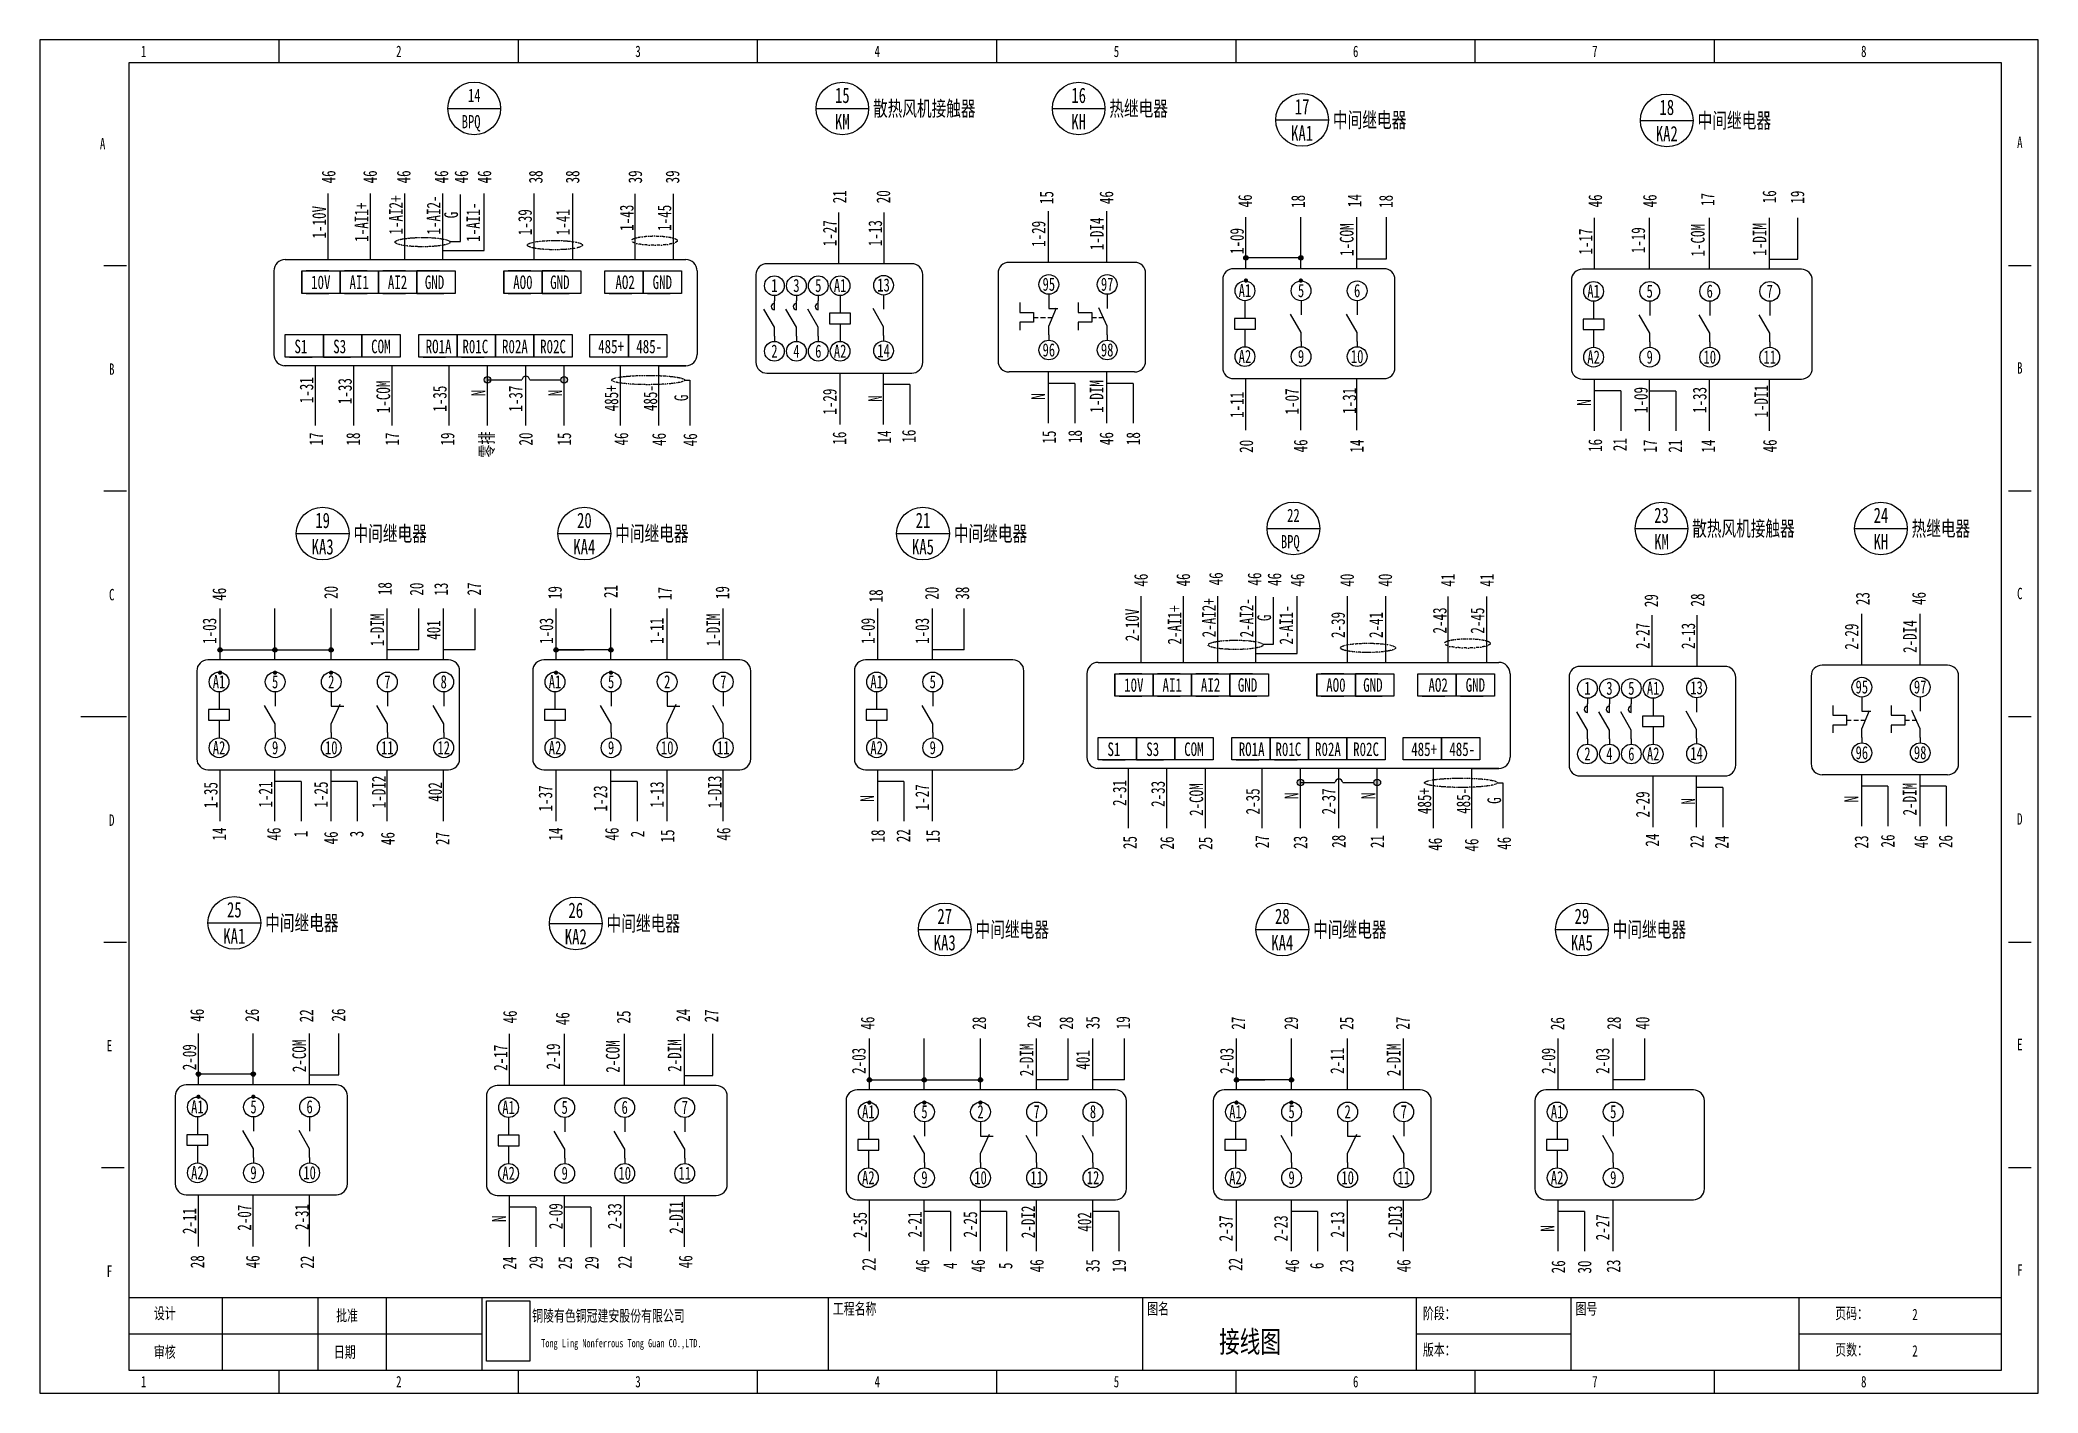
# Model space of a CAD drawing. Header units: millimetres. Extents: x 401220 to 2750366, y -101310 to 943175.
# Drawn here: x 1178257 to 1242890, y 390497 to 434274 of the extents above; entities that cross this region are included whole.
import ezdxf
from ezdxf.enums import TextEntityAlignment as Align

# ---------------------------------------------------------------- set-up
doc = ezdxf.new("R2010")
doc.units = ezdxf.units.MM
doc.linetypes.add('DASHDOT', pattern=[1, 0.5, -0.25, 0, -0.25])
doc.styles.add('IDQSTYLE', font='NSimSun.ttf', dxfattribs={"width": 0.7})
picture_1 = doc.add_image_def('image1.png', size_in_pixel=(137, 191))

msp = doc.modelspace()

# ---------------------------------------------------------------- texts
at = {"style": 'IDQSTYLE', "width": 0.7}
for s, p in [('1', (1181610.2, 433610.4)), ('2', (1189864.4, 433610.4)), ('3', (1197602.7, 433610.4)), ('4', (1205341, 433610.4)), ('5', (1213079.3, 433610.4)), ('6', (1220817.6, 433610.4)), ('7', (1228555.9, 433610.4)), ('8', (1237252.3, 433610.4)), ('A', (1180283.7, 430625.6)), ('A', (1242300.6, 430662.5)), ('B', (1180578.5, 423329.5)), ('B', (1242300.6, 423366.4)), ('C', (1180578.5, 416033.4)), ('C', (1242300.6, 416070.3)), ('D', (1180578.5, 408737.3)), ('D', (1242300.6, 408774.2)), ('E', (1180504.8, 401441.2)), ('E', (1242300.6, 401478)), ('F', (1180504.8, 394145.1)), ('F', (1242300.6, 394181.9)), ('1', (1181610.2, 390570.7)), ('2', (1189864.4, 390570.7)), ('3', (1197602.7, 390570.7)), ('4', (1205341, 390570.7)), ('5', (1213079.3, 390570.7)), ('6', (1220817.6, 390570.7)), ('7', (1228555.9, 390570.7)), ('8', (1237252.3, 390570.7))]:
    msp.add_text(s, height=369.2, dxfattribs=at).set_placement(p, align=Align.BOTTOM_CENTER)
for s, height, p in [('14', 426.23, (1192305.4, 432483)), ('15', 496.08, (1204212.3, 432482)), ('16', 496.08, (1211856.9, 432482)), ('BPQ ', 426.23, (1192305.4, 431630.5)), ('KM', 496.08, (1204212.3, 431631.6)), ('KH', 496.08, (1211856.9, 431631.6)), ('17', 497.82, (1219084.4, 432113)), ('18', 497.82, (1230881.6, 432095.1)), ('KA1', 497.82, (1219084.4, 431259.6)), ('KA2', 497.82, (1230881.6, 431241.7)), ('19', 497.82, (1187401.4, 418730.4)), ('20', 497.82, (1195867.3, 418730.4)), ('21', 497.82, (1206820.6, 418730.4)), ('22', 426.23, (1218803.5, 418895.2)), ('23', 496.08, (1230710.4, 418894.2)), ('24', 496.08, (1237807.6, 418894.2)), ('BPQ ', 426.23, (1218803.5, 418042.7)), ('KM', 496.08, (1230710.4, 418043.7)), ('KH', 496.08, (1237807.6, 418043.7)), ('KA3', 497.82, (1187401.4, 417877)), ('KA4', 497.82, (1195867.3, 417877)), ('KA5', 497.82, (1206820.6, 417877)), ('25', 497.82, (1184544.3, 406134.2)), ('26', 497.82, (1195589.7, 406116.3)), ('27', 497.82, (1207524.7, 405920.8)), ('28', 497.82, (1218444.6, 405920.8)), ('29', 497.82, (1228133.5, 405920.8)), ('KA1', 497.82, (1184544.3, 405280.8)), ('KA2', 497.82, (1195589.7, 405262.9)), ('KA3', 497.82, (1207524.7, 405067.4)), ('KA4', 497.82, (1218444.6, 405067.4)), ('KA5', 497.82, (1228133.5, 405067.4))]:
    msp.add_text(s, height=height, dxfattribs=at).set_placement(p, align=Align.MIDDLE_CENTER)
for s, height, p in [('框架断路器配套', 0.142, (1191453, 432056.8)), ('散热风机接触器', 496.08, (1205204.5, 432056.8)), ('热继电器', 496.08, (1212849, 432056.8)), ('中间继电器', 497.82, (1220080, 431686.3)), ('中间继电器', 497.82, (1231877.3, 431668.4)), ('中间继电器', 497.82, (1188397.1, 418303.7)), ('中间继电器', 497.82, (1196862.9, 418303.7)), ('中间继电器', 497.82, (1207816.2, 418303.7)), ('框架断路器配套', 0.142, (1217951, 418468.9)), ('散热风机接触器', 496.08, (1231702.6, 418468.9)), ('热继电器', 496.08, (1238799.8, 418468.9)), ('中间继电器', 497.82, (1185539.9, 405707.5)), ('中间继电器', 497.82, (1196585.4, 405689.6)), ('中间继电器', 497.82, (1208520.3, 405494.1)), ('中间继电器', 497.82, (1219440.3, 405494.1)), ('中间继电器', 497.82, (1229129.1, 405494.1))]:
    msp.add_text(s, height=height, dxfattribs=at).set_placement(p, align=Align.MIDDLE_LEFT)
for s, p in [('46', (1187592.8, 429842.9)), ('46', (1188933.3, 429842.9)), ('46', (1190020.9, 429842.9)), ('46', (1191241.3, 429842.9)), ('46', (1191886.3, 429842.9)), ('46', (1192632.5, 429842.9)), ('38', (1194293.4, 429842.9)), ('38', (1195483.2, 429842.9)), ('39', (1197511.1, 429842.9)), ('39', (1198717.2, 429842.9)), ('1-AI2+', (1189769.7, 428608.5)), ('1-AI2-', (1190990.8, 428608.5)), ('21', (1204122.4, 429200.9)), ('20', (1205537.8, 429200.9)), ('15', (1210817.3, 429174.4)), ('46', (1212753.4, 429173.3)), ('46', (1217238.7, 429064.7)), ('18', (1218953.5, 429049.6)), ('14', (1220781.5, 429076.2)), ('18', (1221795.8, 429049.6)), ('46', (1228565.1, 429064.7)), ('46', (1230329.8, 429064.7)), ('17', (1232202.8, 429113.4)), ('16', (1234197, 429198.9)), ('19', (1235106, 429187.1)), ('1-10V', (1187285.9, 428377.1)), ('1-AI1+', (1188658.2, 428377.1)), ('G', (1191558.6, 428608.5)), ('1-AI1-', (1192271.3, 428377.1)), ('1-39', (1193946.7, 428377.1)), ('1-41', (1195174.7, 428377.1)), ('1-43', (1197235.3, 428521.7)), ('1-45', (1198456, 428518)), ('1-27', (1203803.5, 428021.1)), ('1-13', (1205274.7, 428021.1)), ('1-29', (1210558.1, 427999.8)), ('1-DI4', (1212445.1, 427999.8)), ('1-09', (1216975.9, 427768.8)), ('1-COM', (1220526.9, 427810.8)), ('1-17', (1228254.7, 427751)), ('1-19', (1229956.1, 427793)), ('1-COM', (1231883.6, 427793)), ('1-DIM', (1233882.3, 427821.5)), ('1-31', (1186878, 422940.9)), ('1-33', (1188122.2, 422911.1)), ('1-COM', (1189362.1, 422725.4)), ('1-35', (1191188.6, 422667.8)), ('N', (1192436.8, 422851.9)), ('1-37', (1193643.1, 422667.8)), ('N', (1194927.3, 422851.9)), ('485+', (1196739.8, 422679.3)), ('485-', (1198000.3, 422686.8)), ('G', (1199000.4, 422694.4)), ('1-29', (1203803.5, 422571.5)), ('N', (1205274.7, 422669.7)), ('N', (1210551.1, 422740.6)), ('1-DIM', (1212438.1, 422740.6)), ('1-11', (1216975.9, 422467.4)), ('1-07', (1218754, 422576.7)), ('1-31', (1220611.8, 422598.6)), ('1-09', (1230040.9, 422624.8)), ('1-33', (1231943, 422625.1)), ('1-DI1', (1233934.9, 422582.1)), ('N', (1228203.3, 422543.3)), ('17', (1187191.2, 421362.7)), ('18', (1188387.1, 421362.7)), ('17', (1189647.1, 421362.7)), ('19', (1191439.7, 421362.7)), ('零排', (1192707.9, 421183.1)), ('20', (1193971.2, 421362.7)), ('15', (1195214.3, 421362.7)), ('46', (1197060.6, 421362.7)), ('46', (1198281.2, 421349.5)), ('46', (1199290.6, 421336.3)), ('16', (1204116, 421390.4)), ('14', (1205564, 421431.4)), ('16', (1206361.9, 421455.2)), ('15', (1210898.8, 421425)), ('18', (1211739, 421443.8)), ('46', (1212753.4, 421375.7)), ('18', (1213620.4, 421375.7)), ('20', (1217277.7, 421126.1)), ('46', (1219034.3, 421139.2)), ('14', (1220849.7, 421134.5)), ('16', (1228565.2, 421155.9)), ('21', (1229363.4, 421180.1)), ('17', (1230338.4, 421133.2)), ('21', (1231153.1, 421133.2)), ('14', (1232222.6, 421134.5)), ('46', (1234214.5, 421139)), ('46', (1213870.9, 416796.2)), ('46', (1215237.4, 416802.2)), ('46', (1216296.9, 416838.3)), ('46', (1217543, 416832.3)), ('46', (1218187.2, 416820.2)), ('46', (1218933.6, 416796.2)), ('40', (1220538.5, 416796.2)), ('40', (1221771.7, 416796.2)), ('41', (1223799.2, 416796.2)), ('41', (1225061, 416796.2)), ('46', (1184055.2, 416339.2)), ('20', (1187670.4, 416399.1)), ('18', (1189412.8, 416521.1)), ('20', (1190439, 416506.3)), ('13', (1191230.9, 416506.3)), ('27', (1192298.8, 416510.7)), ('19', (1194915.6, 416393.9)), ('21', (1196718.4, 416428.9)), ('17', (1198468.7, 416363.9)), ('19', (1200332.2, 416393.9)), ('18', (1205298.1, 416288.8)), ('20', (1207106.6, 416374.3)), ('38', (1208091, 416374.3)), ('29', (1230377.6, 416133.5)), ('28', (1231873.3, 416154.4)), ('23', (1237218.4, 416197.4)), ('46', (1239036.4, 416202.6)), ('1-DIM', (1189167.5, 415183.7)), ('1-DIM', (1200034.8, 415183.7)), ('2-10V', (1213585.6, 415346.9)), ('2-AI1+', (1214957.8, 415346.9)), ('2-AI2+', (1216069.4, 415578.3)), ('2-AI2-', (1217290.4, 415578.3)), ('G', (1217858.3, 415578.3)), ('2-AI1-', (1218570.9, 415346.9)), ('2-39', (1220246.4, 415346.9)), ('2-41', (1221474.3, 415346.9)), ('2-43', (1223534.9, 415491.5)), ('2-45', (1224755.6, 415487.9)), ('1-03', (1183739.5, 415155.2)), ('401', (1190990, 415183.8)), ('1-03', (1194636.1, 415155.2)), ('1-11', (1198206.7, 415155.2)), ('1-09', (1205040.9, 415155.2)), ('1-03', (1206793.6, 415155.2)), ('2-27', (1230103.2, 414991)), ('2-13', (1231574.4, 414991)), ('2-29', (1236857.8, 414969.7)), ('2-DI4', (1238744.8, 414969.7)), ('1-DI2', (1189217, 409944.3)), ('1-DI3', (1200084.3, 409944.3)), ('1-35', (1183779.8, 409842.1)), ('1-21', (1185550.8, 409861)), ('1-25', (1187345.9, 409861)), ('402', (1191039.5, 409944.4)), ('1-37', (1194606.9, 409734.2)), ('1-23', (1196384.6, 409734.2)), ('1-13', (1198213.2, 409861)), ('N', (1205011.7, 409734.2)), ('1-27', (1206794, 409769.7)), ('2-31', (1213177.6, 409910.8)), ('2-33', (1214421.8, 409880.9)), ('2-COM', (1215661.7, 409695.2)), ('2-35', (1217488.2, 409637.7)), ('N', (1218736.5, 409821.8)), ('2-37', (1219942.7, 409637.7)), ('N', (1221227, 409821.8)), ('485+', (1223039.5, 409649.2)), ('485-', (1224300, 409656.7)), ('2-29', (1230103.2, 409541.3)), ('N', (1236850.7, 409710.5)), ('2-DIM', (1238737.8, 409710.5)), ('G', (1225300.1, 409664.3)), ('N', (1231574.4, 409639.5)), ('14', (1184051.2, 408581.7)), ('46', (1185821.4, 408581.7)), ('1', (1186690.6, 408581.7)), ('46', (1187668.6, 408456.4)), ('3', (1188501.3, 408581.7)), ('46', (1189505.1, 408435.5)), ('27', (1191278.5, 408435.5)), ('14', (1194929.7, 408581.7)), ('46', (1196754.7, 408581.7)), ('2', (1197585.9, 408581.7)), ('15', (1198555.7, 408518.7)), ('46', (1200369.4, 408581.7)), ('18', (1205362.8, 408517.5)), ('22', (1206185.6, 408528.9)), ('15', (1207138.9, 408509.7)), ('25', (1213515, 408307.7)), ('26', (1214714.4, 408292.6)), ('27', (1217790.6, 408334.8)), ('23', (1219028.9, 408314.7)), ('28', (1220267.3, 408348.2)), ('21', (1221516.2, 408339.2)), ('24', (1230412.3, 408384.9)), ('22', (1231857.3, 408340.4)), ('24', (1232658.1, 408321)), ('23', (1237177.1, 408326.8)), ('26', (1238027.7, 408357.9)), ('46', (1239106.7, 408334.5)), ('26', (1239897.6, 408339.2)), ('25', (1215958.4, 408282.9)), ('46', (1223389.7, 408250.9)), ('46', (1224565.9, 408226.8)), ('46', (1225615.4, 408281.1)), ('46', (1183338.5, 402718.1)), ('26', (1185116, 402718.1)), ('22', (1186875.7, 402701.4)), ('26', (1187910.1, 402726.8)), ('46', (1193458.8, 402663.4)), ('46', (1195163.1, 402607.8)), ('25', (1197136.8, 402662.3)), ('24', (1199058.7, 402718.1)), ('27', (1199974, 402698.9)), ('26', (1210412.4, 402520.3)), ('19', (1213294.8, 402478.2)), ('46', (1205028.1, 402463.6)), ('28', (1208637.4, 402463.6)), ('28', (1211456.9, 402463.6)), ('35', (1212311, 402478.2)), ('27', (1217017.3, 402463.6)), ('29', (1218729.4, 402463.6)), ('25', (1220523.1, 402459.1)), ('27', (1222338.3, 402463.6)), ('26', (1227343.6, 402448.5)), ('28', (1229171.7, 402463.6)), ('40', (1230097.1, 402463.6)), ('2-09', (1183090.3, 401362.2)), ('2-COM', (1186641.3, 401404.3)), ('2-17', (1193156.8, 401344.4)), ('2-19', (1194858.2, 401386.5)), ('2-COM', (1196785.7, 401386.5)), ('2-DIM', (1198784.4, 401415)), ('2-03', (1204742.8, 401245.2)), ('2-DIM', (1210170.7, 401273.8)), ('401', (1211993.3, 401273.8)), ('2-03', (1216647.7, 401245.2)), ('2-11', (1220218.3, 401245.2)), ('2-DIM', (1222046.4, 401273.8)), ('2-09', (1227052.5, 401245.2)), ('2-03', (1228805.2, 401245.2)), ('2-11', (1183090.3, 396060.9)), ('2-07', (1184868.4, 396170.1)), ('2-31', (1186726.2, 396192)), ('N', (1193105.4, 396136.8)), ('2-09', (1194943, 396218.2)), ('2-33', (1196845.1, 396218.5)), ('2-DI1', (1198837, 396175.6)), ('2-35', (1204783.1, 395932.1)), ('2-21', (1206554.1, 395951)), ('2-25', (1208349.2, 395951)), ('2-DI2', (1210220.3, 396034.3)), ('402', (1212042.8, 396034.4)), ('2-37', (1216618.5, 395824.2)), ('2-23', (1218396.2, 395824.2)), ('2-13', (1220224.8, 395951)), ('2-DI3', (1222095.9, 396034.3)), ('2-27', (1228805.6, 395859.7)), ('N', (1227023.3, 395824.2)), ('28', (1183347.6, 394745.9)), ('46', (1185138.4, 394744.3)), ('22', (1186900.8, 394731.5)), ('22', (1197175.1, 394731.5)), ('46', (1199140.7, 394744.3)), ('24', (1193445.9, 394700)), ('29', (1194302, 394718.7)), ('25', (1195246.2, 394711)), ('29', (1196103.6, 394711)), ('22', (1205071, 394660)), ('46', (1206803.8, 394614.2)), ('4', (1207702.4, 394614.2)), ('46', (1208602.1, 394614.2)), ('5', (1209491, 394614.2)), ('46', (1210500.7, 394614.2)), ('35', (1212311, 394614.2)), ('19', (1213162.8, 394614.2)), ('22', (1216927.8, 394660)), ('46', (1218764.6, 394613.6)), ('6', (1219559, 394614.2)), ('23', (1220523.8, 394612.9)), ('46', (1222369.9, 394613.6)), ('26', (1227372.1, 394580.7)), ('30', (1228218.9, 394574.5)), ('23', (1229156.4, 394604))]:
    msp.add_text(s, height=443.1, rotation=90, dxfattribs=at).set_placement(p, align=Align.MIDDLE_CENTER)
for s, p in [('10V', (1187027.8, 426215.1)), ('AI1', (1188269.1, 426215.1)), ('AI2', (1189510.3, 426215.1)), ('GND', (1190707.1, 426215.1)), ('AO0', (1193565.3, 426215.1)), ('GND', (1194762, 426215.1)), ('AO2', (1196872.4, 426215.1)), ('GND', (1198076.3, 426215.1)), ('S1', (1186488.9, 424137.8)), ('S3', (1187742.8, 424137.8)), ('COM', (1188970.9, 424137.8)), ('RO1A', (1190734.6, 424137.8)), ('R01C', (1191921.7, 424137.8)), ('R02A', (1193202.7, 424137.8)), ('R02C', (1194435.5, 424137.8)), ('485+', (1196314, 424137.8)), ('485-', (1197546.8, 424137.8)), ('10V', (1213327.5, 413185)), ('AI1', (1214568.8, 413185)), ('AI2', (1215810, 413185)), ('GND', (1217006.7, 413185)), ('AO0', (1219865, 413185)), ('GND', (1221061.7, 413185)), ('AO2', (1223172.1, 413185)), ('GND', (1224375.9, 413185)), ('S1', (1212788.5, 411107.7)), ('S3', (1214042.5, 411107.7)), ('COM', (1215270.6, 411107.7)), ('RO1A', (1217034.3, 411107.7)), ('R01C', (1218221.4, 411107.7)), ('R02A', (1219502.4, 411107.7)), ('R02C', (1220735.1, 411107.7)), ('485+', (1222613.7, 411107.7)), ('485-', (1223846.4, 411107.7))]:
    msp.add_text(s, height=438.73, dxfattribs=at).set_placement(p)
for s, height, p in [('95', 425.21, (1210891.5, 426159.6)), ('97', 425.21, (1212778.5, 426159.6)), ('1', 425.2, (1202014.5, 426118.8)), ('3', 425.2, (1202725.7, 426118.8)), ('5', 425.2, (1203434.4, 426118.8)), ('A1', 425.21, (1204140.6, 426118.8)), ('13', 425.21, (1205545.2, 426134.8)), ('A1', 426.7, (1217235, 425952.3)), ('A1', 426.7, (1217235, 425952.3)), ('5', 426.7, (1219049.8, 425952.3)), ('5', 426.7, (1219049.8, 425952.3)), ('6', 426.7, (1220864.5, 425952.3)), ('6', 426.7, (1220864.5, 425952.3)), ('A1', 426.7, (1228513.8, 425934.5)), ('A1', 426.7, (1228513.8, 425934.5)), ('5', 426.7, (1230328.5, 425934.5)), ('6', 426.7, (1232270.3, 425934.5)), ('6', 426.7, (1232270.3, 425934.5)), ('7', 426.7, (1234212, 425934.5)), ('7', 426.7, (1234212, 425934.5)), ('2', 425.2, (1202014.5, 423993.5)), ('4', 425.2, (1202725.7, 423993.5)), ('6', 425.2, (1203434.4, 423993.5)), ('A2', 425.21, (1204140.6, 423993.5)), ('14', 425.21, (1205545.2, 424009.5)), ('96', 425.21, (1210891.5, 424034.3)), ('98', 425.21, (1212778.5, 424034.3)), ('A2', 426.7, (1217235, 423819.6)), ('A2', 426.7, (1217235, 423819.6)), ('9', 426.7, (1219049.8, 423819.6)), ('9', 426.7, (1219049.8, 423819.6)), ('10', 426.7, (1220864.5, 423819.6)), ('10', 426.7, (1220864.5, 423819.6)), ('A2', 426.7, (1228513.8, 423801.7)), ('A2', 426.7, (1228513.8, 423801.7)), ('9', 426.7, (1230328.5, 423801.7)), ('9', 426.7, (1230328.5, 423801.7)), ('10', 426.7, (1232270.3, 423801.7)), ('10', 426.7, (1232270.3, 423801.7)), ('11', 426.7, (1234212, 423801.7)), ('A1', 426.7, (1184049.9, 413296.7)), ('A1', 426.7, (1184049.9, 413296.7)), ('5', 426.7, (1185864.6, 413296.7)), ('5', 426.7, (1185864.6, 413296.7)), ('2', 426.7, (1187679.4, 413296.7)), ('7', 426.7, (1189494.1, 413296.7)), ('7', 426.7, (1189494.1, 413296.7)), ('8', 426.7, (1191316.6, 413296.8)), ('A1', 426.7, (1194917.2, 413296.7)), ('A1', 426.7, (1194917.2, 413296.7)), ('5', 426.7, (1196731.9, 413296.7)), ('5', 426.7, (1196731.9, 413296.7)), ('2', 426.7, (1198546.6, 413296.7)), ('7', 426.7, (1200361.3, 413296.7)), ('7', 426.7, (1200361.3, 413296.7)), ('A1', 426.7, (1205321.9, 413296.7)), ('A1', 426.7, (1205321.9, 413296.7)), ('5', 426.7, (1207136.7, 413296.7)), ('5', 426.7, (1207136.7, 413296.7)), ('1', 425.2, (1228314.2, 413088.7)), ('3', 425.2, (1229025.4, 413088.7)), ('5', 425.2, (1229734.1, 413088.7)), ('A1', 425.21, (1230440.2, 413088.7)), ('13', 425.21, (1231844.8, 413104.6)), ('95', 425.21, (1237191.1, 413129.5)), ('97', 425.21, (1239078.2, 413129.5)), ('A2', 426.7, (1184049.9, 411163.9)), ('A2', 426.7, (1184049.9, 411163.9)), ('9', 426.7, (1185864.6, 411163.9)), ('9', 426.7, (1185864.6, 411163.9)), ('10', 426.7, (1187679.4, 411163.9)), ('10', 426.7, (1187679.4, 411163.9)), ('11', 426.7, (1189494.1, 411163.9)), ('11', 426.7, (1189494.1, 411163.9)), ('12', 426.7, (1191316.6, 411164)), ('A2', 426.7, (1194917.2, 411163.9)), ('A2', 426.7, (1194917.2, 411163.9)), ('9', 426.7, (1196731.9, 411163.9)), ('9', 426.7, (1196731.9, 411163.9)), ('10', 426.7, (1198546.6, 411163.9)), ('10', 426.7, (1198546.6, 411163.9)), ('11', 426.7, (1200361.3, 411163.9)), ('11', 426.7, (1200361.3, 411163.9)), ('A2', 426.7, (1205321.9, 411163.9)), ('A2', 426.7, (1205321.9, 411163.9)), ('9', 426.7, (1207136.7, 411163.9)), ('9', 426.7, (1207136.7, 411163.9)), ('2', 425.2, (1228314.2, 410963.4)), ('4', 425.2, (1229025.4, 410963.4)), ('6', 425.2, (1229734.1, 410963.4)), ('A2', 425.21, (1230440.2, 410963.4)), ('14', 425.21, (1231844.8, 410979.3)), ('96', 425.21, (1237191.1, 411004.1)), ('98', 425.21, (1239078.2, 411004.1)), ('A1', 426.7, (1183349.4, 399545.8)), ('A1', 426.7, (1183349.4, 399545.8)), ('5', 426.7, (1185164.1, 399545.8)), ('5', 426.7, (1185164.1, 399545.8)), ('6', 426.7, (1186978.9, 399545.8)), ('6', 426.7, (1186978.9, 399545.8)), ('A1', 426.7, (1193415.9, 399528)), ('A1', 426.7, (1193415.9, 399528)), ('5', 426.7, (1195230.7, 399528)), ('6', 426.7, (1197172.4, 399528)), ('6', 426.7, (1197172.4, 399528)), ('7', 426.7, (1199114.1, 399528)), ('7', 426.7, (1199114.1, 399528)), ('A1', 426.7, (1205053.1, 399386.7)), ('A1', 426.7, (1205053.1, 399386.7)), ('5', 426.7, (1206867.9, 399386.7)), ('5', 426.7, (1206867.9, 399386.7)), ('2', 426.7, (1208682.6, 399386.7)), ('7', 426.7, (1210497.3, 399386.7)), ('7', 426.7, (1210497.3, 399386.7)), ('8', 426.7, (1212319.9, 399386.8)), ('A1', 426.7, (1216928.8, 399386.7)), ('A1', 426.7, (1216928.8, 399386.7)), ('5', 426.7, (1218743.5, 399386.7)), ('5', 426.7, (1218743.5, 399386.7)), ('2', 426.7, (1220558.2, 399386.7)), ('7', 426.7, (1222372.9, 399386.7)), ('7', 426.7, (1222372.9, 399386.7)), ('A1', 426.7, (1227333.5, 399386.7)), ('A1', 426.7, (1227333.5, 399386.7)), ('5', 426.7, (1229148.3, 399386.7)), ('5', 426.7, (1229148.3, 399386.7)), ('A2', 426.7, (1183349.4, 397413)), ('A2', 426.7, (1183349.4, 397413)), ('9', 426.7, (1185164.1, 397413)), ('9', 426.7, (1185164.1, 397413)), ('10', 426.7, (1186978.9, 397413)), ('10', 426.7, (1186978.9, 397413)), ('A2', 426.7, (1193415.9, 397395.2)), ('A2', 426.7, (1193415.9, 397395.2)), ('9', 426.7, (1195230.7, 397395.2)), ('9', 426.7, (1195230.7, 397395.2)), ('10', 426.7, (1197172.4, 397395.2)), ('10', 426.7, (1197172.4, 397395.2)), ('11', 426.7, (1199114.1, 397395.2)), ('A2', 426.7, (1205053.1, 397253.9)), ('A2', 426.7, (1205053.1, 397253.9)), ('9', 426.7, (1206867.9, 397253.9)), ('9', 426.7, (1206867.9, 397253.9)), ('10', 426.7, (1208682.6, 397253.9)), ('10', 426.7, (1208682.6, 397253.9)), ('11', 426.7, (1210497.3, 397253.9)), ('11', 426.7, (1210497.3, 397253.9)), ('12', 426.7, (1212319.9, 397254)), ('A2', 426.7, (1216928.8, 397253.9)), ('A2', 426.7, (1216928.8, 397253.9)), ('9', 426.7, (1218743.5, 397253.9)), ('9', 426.7, (1218743.5, 397253.9)), ('10', 426.7, (1220558.2, 397253.9)), ('10', 426.7, (1220558.2, 397253.9)), ('11', 426.7, (1222372.9, 397253.9)), ('11', 426.7, (1222372.9, 397253.9)), ('A2', 426.7, (1227333.5, 397253.9)), ('A2', 426.7, (1227333.5, 397253.9)), ('9', 426.7, (1229148.3, 397253.9)), ('9', 426.7, (1229148.3, 397253.9)), ('2', 369.2, (1238910.5, 392855.4)), ('接线图', 697.84, (1217400.1, 391807.6)), ('2', 369.2, (1238910.5, 391676.2))]:
    msp.add_text(s, height=height, dxfattribs=at).set_placement(p, align=Align.CENTER)
for s, p in [('设计', (1181941.9, 392781.7)), ('批准', (1187837.7, 392708)), ('工程名称', (1203903.9, 392929.1)), ('图名', (1214074.2, 392929.1)), ('阶段：', (1222991.7, 392781.7)), ('图号', (1227929.5, 392929.1)), ('页码：', (1236331, 392781.7)), ('审核', (1181941.9, 391528.8)), ('日期', (1187764, 391528.8)), ('版本：', (1222991.7, 391602.5)), ('页数：', (1236331, 391602.5))]:
    msp.add_text(s, height=369.23, dxfattribs=at).set_placement(p, align=Align.BOTTOM_LEFT)
for s, height, p in [('铜陵有色铜冠建安股份有限公司', 369.227, (1194177.4, 393181.8)), ('Tong Ling Nonferrous Tong Guan CO.,LTD.', 265.844, (1194472.2, 392244.4))]:
    msp.add_text(s, height=height, dxfattribs=at).set_placement(p, align=Align.TOP_LEFT)

# ---------------------------------------------------------------- hatches: boundary and pattern name
h = msp.add_hatch(color=256)
h.dxf.hatch_style = 1
h.paths.add_polyline_path([(1217268.5, 427294.2, 0.4142136), (1217199.2, 427224.8), (1217268.5, 427224.8)])
h.paths.add_polyline_path([(1217268.5, 427224.8), (1217199.2, 427224.8, 0.4142136), (1217268.5, 427155.4)])
h.paths.add_polyline_path([(1217337.9, 427224.8, 0.4142136), (1217268.5, 427294.2), (1217268.5, 427155.4, 0.4142136)])
h = msp.add_hatch(color=256)
h.dxf.hatch_style = 1
h.paths.add_polyline_path([(1219043.9, 427294.2, 0.4142136), (1218974.5, 427224.8), (1219043.9, 427224.8)])
h.paths.add_polyline_path([(1219043.9, 427224.8), (1218974.5, 427224.8, 0.4142136), (1219043.9, 427155.4)])
h.paths.add_polyline_path([(1219113.2, 427224.8, 0.4142136), (1219043.9, 427294.2), (1219043.9, 427155.4, 0.4142136)])
h = msp.add_hatch(color=256)
h.dxf.hatch_style = 1
h.paths.add_polyline_path([(1217268.5, 426559.2, 0.4142136), (1217199.2, 426489.8), (1217268.5, 426489.8)])
h.paths.add_polyline_path([(1217268.5, 426489.8), (1217199.2, 426489.8, 0.4142136), (1217268.5, 426420.4)])
h.paths.add_polyline_path([(1217337.9, 426489.8, 0.4142136), (1217268.5, 426559.2), (1217268.5, 426420.4, 0.4142136)])
h = msp.add_hatch(color=256)
h.dxf.hatch_style = 1
h.paths.add_polyline_path([(1219043.9, 426559.2, 0.4142136), (1218974.5, 426489.8), (1219043.9, 426489.8)])
h.paths.add_polyline_path([(1219043.9, 426489.8), (1218974.5, 426489.8, 0.4142136), (1219043.9, 426420.4)])
h.paths.add_polyline_path([(1219113.2, 426489.8, 0.4142136), (1219043.9, 426559.2), (1219043.9, 426420.4, 0.4142136)])
h = msp.add_hatch(color=256)
h.dxf.hatch_style = 1
h.paths.add_polyline_path([(1192733.4, 423387.6, 0.4142136), (1192625.4, 423279.6, 0.4142136), (1192733.4, 423171.6)])
h.paths.add_polyline_path([(1192841.4, 423279.6), (1192733.4, 423279.6), (1192733.4, 423171.6, 0.4142136)])
h.paths.add_polyline_path([(1192733.4, 423387.6), (1192733.4, 423279.6), (1192841.4, 423279.6, 0.4142136)])
h.paths.add_polyline_path([(1195215.9, 423387.6, 0.4142136), (1195107.9, 423279.6, 0.4142136), (1195215.9, 423171.6)])
h.paths.add_polyline_path([(1195215.9, 423387.6), (1195215.9, 423171.6, 0.4142136), (1195323.9, 423279.6, 0.4142136)])
h = msp.add_hatch(color=256)
h.dxf.hatch_style = 1
h.paths.add_polyline_path([(1184083.4, 414609.1, 0.4142136), (1184014, 414539.8), (1184083.4, 414539.8)])
h.paths.add_polyline_path([(1184083.4, 414539.8), (1184014, 414539.8, 0.4142136), (1184083.4, 414470.4)])
h.paths.add_polyline_path([(1184152.8, 414539.8, 0.4142136), (1184083.4, 414609.1), (1184083.4, 414470.4, 0.4142136)])
h = msp.add_hatch(color=256)
h.dxf.hatch_style = 1
h.paths.add_polyline_path([(1185858.7, 414609.1, 0.4142136), (1185789.3, 414539.8), (1185858.7, 414539.8)])
h.paths.add_polyline_path([(1185858.7, 414539.8), (1185789.3, 414539.8, 0.4142136), (1185858.7, 414470.4)])
h.paths.add_polyline_path([(1185928.1, 414539.8, 0.4142136), (1185858.7, 414609.1), (1185858.7, 414470.4, 0.4142136)])
h = msp.add_hatch(color=256)
h.dxf.hatch_style = 1
h.paths.add_polyline_path([(1187673.5, 414609.1, 0.4142136), (1187604.1, 414539.8), (1187673.5, 414539.8)])
h.paths.add_polyline_path([(1187673.5, 414539.8), (1187604.1, 414539.8, 0.4142136), (1187673.5, 414470.4)])
h.paths.add_polyline_path([(1187742.8, 414539.8, 0.4142136), (1187673.5, 414609.1), (1187673.5, 414470.4, 0.4142136)])
h = msp.add_hatch(color=256)
h.dxf.hatch_style = 1
h.paths.add_polyline_path([(1194950.7, 414609.1, 0.4142136), (1194881.3, 414539.8), (1194950.7, 414539.8)])
h.paths.add_polyline_path([(1194950.7, 414539.8), (1194881.3, 414539.8, 0.4142136), (1194950.7, 414470.4)])
h.paths.add_polyline_path([(1195020, 414539.8, 0.4142136), (1194950.7, 414609.1), (1194950.7, 414470.4, 0.4142136)])
h = msp.add_hatch(color=256)
h.dxf.hatch_style = 1
h.paths.add_polyline_path([(1196726, 414609.1, 0.4142136), (1196656.6, 414539.8), (1196726, 414539.8)])
h.paths.add_polyline_path([(1196726, 414539.8), (1196656.6, 414539.8, 0.4142136), (1196726, 414470.4)])
h.paths.add_polyline_path([(1196795.4, 414539.8, 0.4142136), (1196726, 414609.1), (1196726, 414470.4, 0.4142136)])
h = msp.add_hatch(color=256)
h.dxf.hatch_style = 1
h.paths.add_polyline_path([(1184083.4, 413874.1, 0.4142136), (1184014, 413804.7), (1184083.4, 413804.7)])
h.paths.add_polyline_path([(1184083.4, 413804.7), (1184014, 413804.7, 0.4142136), (1184083.4, 413735.3)])
h.paths.add_polyline_path([(1184152.8, 413804.7, 0.4142136), (1184083.4, 413874.1), (1184083.4, 413735.3, 0.4142136)])
h = msp.add_hatch(color=256)
h.dxf.hatch_style = 1
h.paths.add_polyline_path([(1185858.7, 413874.1, 0.4142136), (1185789.3, 413804.7), (1185858.7, 413804.7)])
h.paths.add_polyline_path([(1185858.7, 413804.7), (1185789.3, 413804.7, 0.4142136), (1185858.7, 413735.3)])
h.paths.add_polyline_path([(1185928.1, 413804.7, 0.4142136), (1185858.7, 413874.1), (1185858.7, 413735.3, 0.4142136)])
h = msp.add_hatch(color=256)
h.dxf.hatch_style = 1
h.paths.add_polyline_path([(1187673.5, 413874.1, 0.4142136), (1187604.1, 413804.7), (1187673.5, 413804.7)])
h.paths.add_polyline_path([(1187673.5, 413804.7), (1187604.1, 413804.7, 0.4142136), (1187673.5, 413735.3)])
h.paths.add_polyline_path([(1187742.8, 413804.7, 0.4142136), (1187673.5, 413874.1), (1187673.5, 413735.3, 0.4142136)])
h = msp.add_hatch(color=256)
h.dxf.hatch_style = 1
h.paths.add_polyline_path([(1194950.7, 413874.1, 0.4142136), (1194881.3, 413804.7), (1194950.7, 413804.7)])
h.paths.add_polyline_path([(1194950.7, 413804.7), (1194881.3, 413804.7, 0.4142136), (1194950.7, 413735.3)])
h.paths.add_polyline_path([(1195020, 413804.7, 0.4142136), (1194950.7, 413874.1), (1194950.7, 413735.3, 0.4142136)])
h = msp.add_hatch(color=256)
h.dxf.hatch_style = 1
h.paths.add_polyline_path([(1196726, 413874.1, 0.4142136), (1196656.6, 413804.7), (1196726, 413804.7)])
h.paths.add_polyline_path([(1196726, 413804.7), (1196656.6, 413804.7, 0.4142136), (1196726, 413735.3)])
h.paths.add_polyline_path([(1196795.4, 413804.7, 0.4142136), (1196726, 413874.1), (1196726, 413735.3, 0.4142136)])
h = msp.add_hatch(color=256)
h.dxf.hatch_style = 1
h.paths.add_polyline_path([(1219033.1, 410357.5, 0.4142136), (1218925.1, 410249.5, 0.4142136), (1219033.1, 410141.5)])
h.paths.add_polyline_path([(1219141, 410249.5), (1219033.1, 410249.5), (1219033.1, 410141.5, 0.4142136)])
h.paths.add_polyline_path([(1219033.1, 410357.5), (1219033.1, 410249.5), (1219141, 410249.5, 0.4142136)])
h.paths.add_polyline_path([(1221515.5, 410357.5, 0.4142136), (1221407.6, 410249.5, 0.4142136), (1221515.5, 410141.5)])
h.paths.add_polyline_path([(1221515.5, 410357.5), (1221515.5, 410141.5, 0.4142136), (1221623.5, 410249.5, 0.4142136)])
h = msp.add_hatch(color=256)
h.dxf.hatch_style = 1
h.paths.add_polyline_path([(1183382.9, 400887.6, 0.4142136), (1183313.5, 400818.2), (1183382.9, 400818.2)])
h.paths.add_polyline_path([(1183382.9, 400818.2), (1183313.5, 400818.2, 0.4142136), (1183382.9, 400748.9)])
h.paths.add_polyline_path([(1183452.3, 400818.2, 0.4142136), (1183382.9, 400887.6), (1183382.9, 400748.9, 0.4142136)])
h = msp.add_hatch(color=256)
h.dxf.hatch_style = 1
h.paths.add_polyline_path([(1185158.2, 400887.6, 0.4142136), (1185088.9, 400818.2), (1185158.2, 400818.2)])
h.paths.add_polyline_path([(1185158.2, 400818.2), (1185088.9, 400818.2, 0.4142136), (1185158.2, 400748.9)])
h.paths.add_polyline_path([(1185227.6, 400818.2, 0.4142136), (1185158.2, 400887.6), (1185158.2, 400748.9, 0.4142136)])
h = msp.add_hatch(color=256)
h.dxf.hatch_style = 1
h.paths.add_polyline_path([(1183382.9, 400152.6, 0.4142136), (1183313.5, 400083.2), (1183382.9, 400083.2)])
h.paths.add_polyline_path([(1183382.9, 400083.2), (1183313.5, 400083.2, 0.4142136), (1183382.9, 400013.8)])
h.paths.add_polyline_path([(1183452.3, 400083.2, 0.4142136), (1183382.9, 400152.6), (1183382.9, 400013.8, 0.4142136)])
h = msp.add_hatch(color=256)
h.dxf.hatch_style = 1
h.paths.add_polyline_path([(1185158.2, 400152.6, 0.4142136), (1185088.9, 400083.2), (1185158.2, 400083.2)])
h.paths.add_polyline_path([(1185158.2, 400083.2), (1185088.9, 400083.2, 0.4142136), (1185158.2, 400013.8)])
h.paths.add_polyline_path([(1185227.6, 400083.2, 0.4142136), (1185158.2, 400152.6), (1185158.2, 400013.8, 0.4142136)])
h = msp.add_hatch(color=256)
h.dxf.hatch_style = 1
h.paths.add_polyline_path([(1205086.6, 400699.2, 0.4142136), (1205017.3, 400629.8), (1205086.6, 400629.8)])
h.paths.add_polyline_path([(1205086.6, 400629.8), (1205017.3, 400629.8, 0.4142136), (1205086.6, 400560.4)])
h.paths.add_polyline_path([(1205156, 400629.8, 0.4142136), (1205086.6, 400699.2), (1205086.6, 400560.4, 0.4142136)])
h = msp.add_hatch(color=256)
h.dxf.hatch_style = 1
h.paths.add_polyline_path([(1206862, 400699.2, 0.4142136), (1206792.6, 400629.8), (1206862, 400629.8)])
h.paths.add_polyline_path([(1206862, 400629.8), (1206792.6, 400629.8, 0.4142136), (1206862, 400560.4)])
h.paths.add_polyline_path([(1206931.4, 400629.8, 0.4142136), (1206862, 400699.2), (1206862, 400560.4, 0.4142136)])
h = msp.add_hatch(color=256)
h.dxf.hatch_style = 1
h.paths.add_polyline_path([(1208676.7, 400699.2, 0.4142136), (1208607.3, 400629.8), (1208676.7, 400629.8)])
h.paths.add_polyline_path([(1208676.7, 400629.8), (1208607.3, 400629.8, 0.4142136), (1208676.7, 400560.4)])
h.paths.add_polyline_path([(1208746.1, 400629.8, 0.4142136), (1208676.7, 400699.2), (1208676.7, 400560.4, 0.4142136)])
h = msp.add_hatch(color=256)
h.dxf.hatch_style = 1
h.paths.add_polyline_path([(1216962.3, 400699.2, 0.4142136), (1216892.9, 400629.8), (1216962.3, 400629.8)])
h.paths.add_polyline_path([(1216962.3, 400629.8), (1216892.9, 400629.8, 0.4142136), (1216962.3, 400560.4)])
h.paths.add_polyline_path([(1217031.6, 400629.8, 0.4142136), (1216962.3, 400699.2), (1216962.3, 400560.4, 0.4142136)])
h = msp.add_hatch(color=256)
h.dxf.hatch_style = 1
h.paths.add_polyline_path([(1218737.6, 400699.2, 0.4142136), (1218668.2, 400629.8), (1218737.6, 400629.8)])
h.paths.add_polyline_path([(1218737.6, 400629.8), (1218668.2, 400629.8, 0.4142136), (1218737.6, 400560.4)])
h.paths.add_polyline_path([(1218807, 400629.8, 0.4142136), (1218737.6, 400699.2), (1218737.6, 400560.4, 0.4142136)])
h = msp.add_hatch(color=256)
h.dxf.hatch_style = 1
h.paths.add_polyline_path([(1205086.6, 399964.1, 0.4142136), (1205017.3, 399894.8), (1205086.6, 399894.8)])
h.paths.add_polyline_path([(1205086.6, 399894.8), (1205017.3, 399894.8, 0.4142136), (1205086.6, 399825.4)])
h.paths.add_polyline_path([(1205156, 399894.8, 0.4142136), (1205086.6, 399964.1), (1205086.6, 399825.4, 0.4142136)])
h = msp.add_hatch(color=256)
h.dxf.hatch_style = 1
h.paths.add_polyline_path([(1206862, 399964.1, 0.4142136), (1206792.6, 399894.8), (1206862, 399894.8)])
h.paths.add_polyline_path([(1206862, 399894.8), (1206792.6, 399894.8, 0.4142136), (1206862, 399825.4)])
h.paths.add_polyline_path([(1206931.4, 399894.8, 0.4142136), (1206862, 399964.1), (1206862, 399825.4, 0.4142136)])
h = msp.add_hatch(color=256)
h.dxf.hatch_style = 1
h.paths.add_polyline_path([(1208676.7, 399964.1, 0.4142136), (1208607.3, 399894.8), (1208676.7, 399894.8)])
h.paths.add_polyline_path([(1208676.7, 399894.8), (1208607.3, 399894.8, 0.4142136), (1208676.7, 399825.4)])
h.paths.add_polyline_path([(1208746.1, 399894.8, 0.4142136), (1208676.7, 399964.1), (1208676.7, 399825.4, 0.4142136)])
h = msp.add_hatch(color=256)
h.dxf.hatch_style = 1
h.paths.add_polyline_path([(1216962.3, 399964.1, 0.4142136), (1216892.9, 399894.8), (1216962.3, 399894.8)])
h.paths.add_polyline_path([(1216962.3, 399894.8), (1216892.9, 399894.8, 0.4142136), (1216962.3, 399825.4)])
h.paths.add_polyline_path([(1217031.6, 399894.8, 0.4142136), (1216962.3, 399964.1), (1216962.3, 399825.4, 0.4142136)])
h = msp.add_hatch(color=256)
h.dxf.hatch_style = 1
h.paths.add_polyline_path([(1218737.6, 399964.1, 0.4142136), (1218668.2, 399894.8), (1218737.6, 399894.8)])
h.paths.add_polyline_path([(1218737.6, 399894.8), (1218668.2, 399894.8, 0.4142136), (1218737.6, 399825.4)])
h.paths.add_polyline_path([(1218807, 399894.8, 0.4142136), (1218737.6, 399964.1), (1218737.6, 399825.4, 0.4142136)])

# ---------------------------------------------------------------- linework, layer by layer
at = {"ltscale": 4}
for p, q in [((1185995.3, 433536.7), (1185995.3, 434273.7)), ((1193733.6, 433536.7), (1193733.6, 434273.7)), ((1201471.9, 433536.7), (1201471.9, 434273.7)), ((1209210.2, 433536.7), (1209210.2, 434273.7)), ((1216948.5, 433536.7), (1216948.5, 434273.7)), ((1224686.7, 433536.7), (1224686.7, 434273.7)), ((1232425, 433536.7), (1232425, 434273.7)), ((1180320.5, 426977.6), (1181057.5, 426977.6)), ((1241932.1, 426977.6), (1242669.1, 426977.6)), ((1180320.5, 419681.5), (1181057.5, 419681.5)), ((1241932.1, 419681.5), (1242669.1, 419681.5)), ((1179583.6, 412385.4), (1181057.5, 412385.4)), ((1241932.1, 412385.4), (1242669.1, 412385.4)), ((1180320.5, 405089.2), (1181057.5, 405089.2)), ((1241932.1, 405089.2), (1242669.1, 405089.2)), ((1180246.8, 397793.1), (1180983.8, 397793.1)), ((1241932.1, 397793.1), (1242669.1, 397793.1)), ((1181131.2, 393592.4), (1241711, 393592.4)), ((1184152.8, 393592.4), (1184152.8, 391234)), ((1187248.1, 393592.4), (1187248.1, 391234)), ((1189459.1, 393592.4), (1189459.1, 391234)), ((1192554.4, 393592.4), (1192554.4, 391234)), ((1203756.5, 393592.4), (1203756.5, 391234)), ((1213926.8, 393592.4), (1213926.8, 391234)), ((1222770.6, 393592.4), (1222770.6, 391234)), ((1227782.1, 393592.4), (1227782.1, 391234)), ((1235151.9, 393592.4), (1235151.9, 391234)), ((1181131.2, 392413.2), (1192554.4, 392413.2)), ((1222770.6, 392413.2), (1227782.1, 392413.2)), ((1235151.9, 392413.2), (1241711, 392413.2)), ((1185995.3, 390497), (1185995.3, 391234)), ((1193733.6, 390497), (1193733.6, 391234)), ((1201471.9, 390497), (1201471.9, 391234)), ((1209210.2, 390497), (1209210.2, 391234)), ((1216948.5, 390497), (1216948.5, 391234)), ((1224686.7, 390497), (1224686.7, 391234)), ((1232425, 390497), (1232425, 391234))]:
    msp.add_line(p, q, dxfattribs=at)
for p, q in [((1191453, 432056.8), (1193157.9, 432056.8)), ((1203361.9, 432056.8), (1205062.8, 432056.8)), ((1211006.5, 432056.8), (1212707.3, 432056.8)), ((1218231, 431686.3), (1219937.8, 431686.3)), ((1230028.2, 431668.4), (1231735, 431668.4)), ((1187579.9, 427379.6), (1187579.9, 429311.1)), ((1188952.2, 427379.6), (1188952.2, 429311.1)), ((1190063.7, 427379.6), (1190063.7, 429311.1)), ((1191286.3, 427379.6), (1191286.3, 429311.1)), ((1191855.5, 427751.7), (1191855.5, 429274.8)), ((1192626.8, 427457.4), (1192626.8, 429311.1)), ((1194248.4, 427379.6), (1194248.4, 429311.1)), ((1195489.6, 427379.6), (1195489.6, 429311.1)), ((1197513.9, 427365.6), (1197513.9, 429297)), ((1198755.2, 427365.6), (1198755.2, 429297)), ((1187579.9, 427165.7), (1187579.9, 429097.1)), ((1188952.2, 427165.7), (1188952.2, 429097.1)), ((1190063.7, 427165.7), (1190063.7, 429097.1)), ((1191286.3, 427165.7), (1191286.3, 429097.1)), ((1194248.4, 427165.7), (1194248.4, 429097.1)), ((1195489.6, 427165.7), (1195489.6, 429097.1)), ((1197513.9, 427165.7), (1197513.9, 429097.1)), ((1198755.2, 427165.7), (1198755.2, 429097.1)), ((1204103.4, 427035.4), (1204103.4, 428696)), ((1205568.4, 427035.4), (1205568.4, 428696)), ((1205568.4, 427035.4), (1205568.4, 428696)), ((1205568.4, 427035.4), (1205568.4, 428696)), ((1210885.6, 427076.2), (1210885.6, 428736.7)), ((1212772.6, 427076.2), (1212772.6, 428736.7)), ((1217268.5, 426872.2), (1217268.5, 428538.6)), ((1217268.5, 426872.2), (1217268.5, 428538.6)), ((1219043.9, 426872.2), (1219043.9, 428538.6)), ((1219043.9, 426872.2), (1219043.9, 428538.6)), ((1220858.6, 426872.2), (1220858.6, 428538.6)), ((1220858.6, 426872.2), (1220858.6, 428538.6)), ((1221810.1, 427459.7), (1221810.1, 428538.6)), ((1221810.1, 427195.4), (1221810.1, 428538.6)), ((1221810.1, 427459.7), (1221810.1, 428538.6)), ((1221810.1, 427195.4), (1221810.1, 428538.6)), ((1228547.3, 426854.3), (1228547.3, 428520.7)), ((1228547.3, 426854.3), (1228547.3, 428520.7)), ((1230322.6, 426854.3), (1230322.6, 428520.7)), ((1230322.6, 426854.3), (1230322.6, 428520.7)), ((1232264.4, 426854.3), (1232264.4, 428520.7)), ((1232264.4, 426854.3), (1232264.4, 428520.7)), ((1234206.1, 426854.3), (1234206.1, 428520.7)), ((1234206.1, 426854.3), (1234206.1, 428520.7)), ((1235120.2, 427177.6), (1235120.2, 428520.7)), ((1235120.2, 427177.6), (1235120.2, 428520.7)), ((1191286.3, 427457.4), (1192495.9, 427457.4)), ((1191521.4, 427751.7), (1191855.5, 427751.7)), ((1192495.9, 427457.4), (1192626.8, 427457.4)), ((1186188, 427165.7), (1199148.2, 427165.7)), ((1186727.9, 426800.1), (1186727.9, 426068.9)), ((1187599.3, 426800.1), (1186868.1, 426800.1)), ((1187969.2, 426800.1), (1187969.2, 426068.9)), ((1187969.2, 426800.1), (1187969.2, 426068.9)), ((1187969.2, 426068.9), (1187969.2, 426800.1)), ((1188840.6, 426800.1), (1188109.4, 426800.1)), ((1189210.4, 426800.1), (1189210.4, 426068.9)), ((1189210.4, 426800.1), (1189210.4, 426068.9)), ((1189210.4, 426068.9), (1189210.4, 426800.1)), ((1190081.8, 426800.1), (1189350.6, 426800.1)), ((1191182.9, 426800.1), (1190451.7, 426800.1)), ((1190451.7, 426800.1), (1190451.7, 426068.9)), ((1190451.7, 426068.9), (1190451.7, 426800.1)), ((1193265.4, 426800.1), (1193265.4, 426068.9)), ((1194136.8, 426800.1), (1193405.6, 426800.1)), ((1195237.8, 426800.1), (1194506.6, 426800.1)), ((1194506.6, 426800.1), (1194506.6, 426068.9)), ((1194506.6, 426068.9), (1194506.6, 426800.1)), ((1201419.1, 426681.1), (1201419.1, 423846.4)), ((1206456.5, 427035.4), (1201773.4, 427035.4)), ((1206456.5, 427035.4), (1201929.6, 427035.4)), ((1206810.8, 423846.4), (1206810.8, 426681.1)), ((1209249.9, 426721.8), (1209249.9, 423887.1)), ((1213666.4, 427076.2), (1209604.2, 427076.2)), ((1214020.8, 423887.1), (1214020.8, 426721.8)), ((1219936, 426872.2), (1216871, 426872.2)), ((1219936, 426872.2), (1216871, 426872.2)), ((1221731.5, 426872.2), (1216935.5, 426872.2)), ((1221731.5, 426872.2), (1216935.5, 426872.2)), ((1219043.9, 427224.8), (1217268.5, 427224.8)), ((1220557, 426872.2), (1217492, 426872.2)), ((1220557, 426872.2), (1217492, 426872.2)), ((1220858.6, 427195.4), (1221810.1, 427195.4)), ((1220858.6, 427195.4), (1221810.1, 427195.4)), ((1232187.5, 426854.3), (1228149.8, 426854.3)), ((1232187.5, 426854.3), (1228149.8, 426854.3)), ((1235233.5, 426854.3), (1232187.5, 426854.3)), ((1235233.5, 426854.3), (1232187.5, 426854.3)), ((1234206.1, 427177.6), (1235120.2, 427177.6)), ((1234206.1, 427177.6), (1235120.2, 427177.6)), ((1186868.1, 426068.9), (1187599.3, 426068.9)), ((1188109.4, 426068.9), (1188840.6, 426068.9)), ((1189350.6, 426068.9), (1190081.8, 426068.9)), ((1190451.7, 426068.9), (1191182.9, 426068.9)), ((1190591.9, 426068.9), (1191323.1, 426068.9)), ((1193405.6, 426068.9), (1194136.8, 426068.9)), ((1194506.6, 426068.9), (1195237.8, 426068.9)), ((1194646.8, 426068.9), (1195378, 426068.9)), ((1196671.1, 426068.9), (1197402.3, 426068.9)), ((1197912.4, 426068.9), (1198643.6, 426068.9)), ((1202014.5, 426004.6), (1202014.5, 425828.2)), ((1202725.7, 426004.6), (1202725.7, 425828.2)), ((1203434.4, 426004.6), (1203434.4, 425828.2)), ((1204140.6, 426004.6), (1204140.6, 425828.2)), ((1205545.2, 426020.5), (1205545.2, 425844.2)), ((1210891.5, 426045.3), (1210891.5, 425869)), ((1212778.5, 426045.3), (1212778.5, 425869)), ((1216515.4, 426516.6), (1216515.4, 423671.9)), ((1216515.4, 426516.6), (1216515.4, 423671.9)), ((1222087.1, 423671.9), (1222087.1, 426516.6)), ((1222087.1, 423671.9), (1222087.1, 426516.6)), ((1227794.2, 426498.7), (1227794.2, 423654.1)), ((1227794.2, 426498.7), (1227794.2, 423654.1)), ((1235589.1, 423654.1), (1235589.1, 426498.7)), ((1235589.1, 423654.1), (1235589.1, 426498.7)), ((1202014.5, 424977.8), (1201674.4, 425567)), ((1202014.5, 425544.7), (1202014.5, 425828.2)), ((1202725.7, 424977.8), (1202385.6, 425567)), ((1202725.7, 425544.7), (1202725.7, 425828.2)), ((1203434.4, 424977.8), (1203094.2, 425567)), ((1203434.4, 425544.7), (1203434.4, 425828.2)), ((1203800.4, 425431.4), (1203800.4, 425091.2)), ((1204480.7, 425431.4), (1203800.4, 425431.4)), ((1204140.6, 425828.2), (1204140.6, 425431.4)), ((1204480.7, 425091.2), (1204480.7, 425431.4)), ((1205545.2, 424993.8), (1205205, 425582.9)), ((1205545.2, 425844.2), (1205545.2, 425560.7)), ((1209952.7, 425775.3), (1209952.7, 425454.6)), ((1209952.7, 425454.6), (1210396.1, 425454.6)), ((1210396.1, 425454.6), (1210396.1, 425139.8)), ((1210396.1, 425297.2), (1210548.3, 425297.2)), ((1210626.5, 425297.2), (1210778.8, 425297.2)), ((1210857, 425297.2), (1211009.3, 425297.2)), ((1210891.5, 425869), (1210891.5, 425585.5)), ((1210891.5, 425018.6), (1211140.5, 425607.7)), ((1210891.5, 425585.5), (1211179, 425585.5)), ((1211839.8, 425775.3), (1211839.8, 425454.6)), ((1211839.8, 425454.6), (1212283.1, 425454.6)), ((1212283.1, 425454.6), (1212283.1, 425139.8)), ((1212283.1, 425297.2), (1212435.4, 425297.2)), ((1212778.5, 425018.6), (1212509.4, 425607.7)), ((1212513.6, 425297.2), (1212665.9, 425297.2)), ((1212778.5, 425869), (1212778.5, 425585.5)), ((1217235, 425837.7), (1217235, 425660.7)), ((1217235, 425837.7), (1217235, 425660.7)), ((1217235, 425660.7), (1217235, 425262.5)), ((1217235, 425660.7), (1217235, 425262.5)), ((1219049.8, 424807.3), (1218708.4, 425398.6)), ((1219049.8, 424807.3), (1218708.4, 425398.6)), ((1219049.8, 425837.7), (1219049.8, 425660.7)), ((1219049.8, 425837.7), (1219049.8, 425660.7)), ((1219049.8, 425660.7), (1219049.8, 425376.2)), ((1219049.8, 425660.7), (1219049.8, 425376.2)), ((1220864.5, 424807.3), (1220523.1, 425398.6)), ((1220864.5, 424807.3), (1220523.1, 425398.6)), ((1220864.5, 425837.7), (1220864.5, 425660.7)), ((1220864.5, 425837.7), (1220864.5, 425660.7)), ((1220864.5, 425660.7), (1220864.5, 425376.2)), ((1220864.5, 425660.7), (1220864.5, 425376.2)), ((1228513.8, 425819.9), (1228513.8, 425642.9)), ((1228513.8, 425819.9), (1228513.8, 425642.9)), ((1228513.8, 425642.9), (1228513.8, 425244.6)), ((1228513.8, 425642.9), (1228513.8, 425244.6)), ((1230328.5, 424789.5), (1229987.2, 425380.7)), ((1230328.5, 424789.5), (1229987.2, 425380.7)), ((1230328.5, 425819.9), (1230328.5, 425642.9)), ((1230328.5, 425819.9), (1230328.5, 425642.9)), ((1230328.5, 425642.9), (1230328.5, 425358.4)), ((1230328.5, 425642.9), (1230328.5, 425358.4)), ((1232270.3, 424789.5), (1231928.9, 425380.7)), ((1232270.3, 424789.5), (1231928.9, 425380.7)), ((1232270.3, 425819.9), (1232270.3, 425642.9)), ((1232270.3, 425819.9), (1232270.3, 425642.9)), ((1232270.3, 425642.9), (1232270.3, 425358.4)), ((1232270.3, 425642.9), (1232270.3, 425358.4)), ((1234212, 424789.5), (1233870.6, 425380.7)), ((1234212, 424789.5), (1233870.6, 425380.7)), ((1234212, 425819.9), (1234212, 425642.9)), ((1234212, 425819.9), (1234212, 425642.9)), ((1234212, 425642.9), (1234212, 425358.4)), ((1234212, 425642.9), (1234212, 425358.4)), ((1187430.2, 424739.5), (1187430.2, 424008.3)), ((1187430.2, 424008.3), (1187430.2, 424739.5)), ((1202014.5, 424694.3), (1202014.5, 424977.8)), ((1202014.5, 424694.3), (1202014.5, 424520.9)), ((1202725.7, 424694.3), (1202725.7, 424977.8)), ((1202725.7, 424694.3), (1202725.7, 424520.9)), ((1203434.4, 424694.3), (1203434.4, 424977.8)), ((1203434.4, 424694.3), (1203434.4, 424520.9)), ((1203800.4, 425091.2), (1204480.7, 425091.2)), ((1204140.6, 425091.2), (1204140.6, 424694.3)), ((1204140.6, 424694.3), (1204140.6, 424520.9)), ((1205545.2, 424710.3), (1205545.2, 424993.8)), ((1205545.2, 424710.3), (1205545.2, 424536.8)), ((1210396.1, 425139.8), (1209952.7, 425139.8)), ((1209952.7, 425139.8), (1209952.7, 424883.3)), ((1210891.5, 424735.1), (1210891.5, 425018.6)), ((1210891.5, 424735.1), (1210891.5, 424561.7)), ((1212283.1, 425139.8), (1211839.8, 425139.8)), ((1211839.8, 425139.8), (1211839.8, 424883.3)), ((1212778.5, 424735.1), (1212778.5, 425018.6)), ((1212778.5, 424735.1), (1212778.5, 424561.7)), ((1216893.7, 425262.5), (1216893.7, 424921.1)), ((1217576.4, 425262.5), (1216893.7, 425262.5)), ((1216893.7, 425262.5), (1216893.7, 424921.1)), ((1217576.4, 425262.5), (1216893.7, 425262.5)), ((1216893.7, 424921.1), (1217576.4, 424921.1)), ((1216893.7, 424921.1), (1217576.4, 424921.1)), ((1217235, 424921.1), (1217235, 424522.8)), ((1217235, 424921.1), (1217235, 424522.8)), ((1217576.4, 424921.1), (1217576.4, 425262.5)), ((1217576.4, 424921.1), (1217576.4, 425262.5)), ((1219049.8, 424522.8), (1219049.8, 424807.3)), ((1219049.8, 424522.8), (1219049.8, 424807.3)), ((1220864.5, 424522.8), (1220864.5, 424807.3)), ((1220864.5, 424522.8), (1220864.5, 424807.3)), ((1228172.4, 425244.6), (1228172.4, 424903.3)), ((1228855.2, 425244.6), (1228172.4, 425244.6)), ((1228172.4, 425244.6), (1228172.4, 424903.3)), ((1228855.2, 425244.6), (1228172.4, 425244.6)), ((1228172.4, 424903.3), (1228855.2, 424903.3)), ((1228172.4, 424903.3), (1228855.2, 424903.3)), ((1228513.8, 424903.3), (1228513.8, 424505)), ((1228513.8, 424903.3), (1228513.8, 424505)), ((1228855.2, 424903.3), (1228855.2, 425244.6)), ((1228855.2, 424903.3), (1228855.2, 425244.6)), ((1230328.5, 424505), (1230328.5, 424789.5)), ((1230328.5, 424505), (1230328.5, 424789.5)), ((1230328.5, 424505), (1230328.5, 424789.5)), ((1230328.5, 424505), (1230328.5, 424789.5)), ((1232270.3, 424505), (1232270.3, 424789.5)), ((1232270.3, 424505), (1232270.3, 424789.5)), ((1234212, 424505), (1234212, 424789.5)), ((1234212, 424505), (1234212, 424789.5)), ((1186329.2, 424008.3), (1187060.4, 424008.3)), ((1187430.2, 424008.3), (1188161.4, 424008.3)), ((1187570.4, 424008.3), (1188301.6, 424008.3)), ((1190649.3, 424008.3), (1191380.6, 424008.3)), ((1191890.6, 424008.3), (1192621.8, 424008.3)), ((1217235, 424522.8), (1217235, 424348.8)), ((1217235, 424522.8), (1217235, 424348.8)), ((1219049.8, 424522.8), (1219049.8, 424348.8)), ((1219049.8, 424522.8), (1219049.8, 424348.8)), ((1220864.5, 424522.8), (1220864.5, 424348.8)), ((1220864.5, 424522.8), (1220864.5, 424348.8)), ((1228513.8, 424505), (1228513.8, 424331)), ((1228513.8, 424505), (1228513.8, 424331)), ((1230328.5, 424505), (1230328.5, 424331)), ((1230328.5, 424505), (1230328.5, 424331)), ((1232270.3, 424505), (1232270.3, 424331)), ((1232270.3, 424505), (1232270.3, 424331)), ((1234212, 424505), (1234212, 424331)), ((1234212, 424505), (1234212, 424331)), ((1187172, 421800.7), (1187172, 423732.1)), ((1188413.2, 421800.7), (1188413.2, 423732.1)), ((1189654.5, 421800.7), (1189654.5, 423732.1)), ((1191492.1, 421800.7), (1191492.1, 423732.1)), ((1192733.4, 421800.7), (1192733.4, 423732.1)), ((1193974.6, 421800.7), (1193974.6, 423732.1)), ((1195215.9, 421800.7), (1195215.9, 423732.1)), ((1197032.2, 421800.7), (1197032.2, 423732.1)), ((1198269, 423732.1), (1199148.2, 423732.1)), ((1198273.4, 421800.7), (1198273.4, 423732.1)), ((1201773.4, 423492), (1206456.5, 423492)), ((1204137.8, 421831.5), (1204137.8, 423492)), ((1205545.2, 421831.5), (1205545.2, 423492)), ((1205545.2, 421831.5), (1205545.2, 423492)), ((1213666.4, 423532.8), (1209604.2, 423532.8)), ((1210885.6, 421872.2), (1210885.6, 423532.8)), ((1212772.6, 421872.2), (1212772.6, 423532.8)), ((1192733.4, 423279.6), (1193848.4, 423279.6)), ((1194099.7, 423279.6), (1195107.9, 423279.6)), ((1199105.3, 423269.4), (1199281.1, 423269.4)), ((1199281.1, 423269.4), (1199281.1, 421800.7)), ((1206392.2, 423121.4), (1205545.2, 423121.4)), ((1206392.2, 423121.4), (1205545.2, 423121.4)), ((1206392.2, 423121.4), (1206392.2, 421831.5)), ((1206392.2, 423121.4), (1206392.2, 421831.5)), ((1206392.2, 423121.4), (1206392.2, 421831.5)), ((1206392.2, 423121.4), (1206392.2, 421831.5)), ((1211732.6, 423162.2), (1210885.6, 423162.2)), ((1211732.6, 423162.2), (1210885.6, 423162.2)), ((1211732.6, 423162.2), (1211732.6, 421872.2)), ((1211732.6, 423162.2), (1211732.6, 421872.2)), ((1211732.6, 423162.2), (1211732.6, 421872.2)), ((1211732.6, 423162.2), (1211732.6, 421872.2)), ((1213619.7, 423162.2), (1212772.6, 423162.2)), ((1213619.7, 423162.2), (1212772.6, 423162.2)), ((1213619.7, 423162.2), (1213619.7, 421872.2)), ((1213619.7, 423162.2), (1213619.7, 421872.2)), ((1213619.7, 423162.2), (1213619.7, 421872.2)), ((1213619.7, 423162.2), (1213619.7, 421872.2)), ((1216871, 423316.3), (1219936, 423316.3)), ((1216871, 423316.3), (1219936, 423316.3)), ((1216935.5, 423316.3), (1221731.5, 423316.3)), ((1216935.5, 423316.3), (1221731.5, 423316.3)), ((1217268.5, 421649.9), (1217268.5, 423316.3)), ((1217268.5, 421649.9), (1217268.5, 423316.3)), ((1217492, 423316.3), (1220557, 423316.3)), ((1217492, 423316.3), (1220557, 423316.3)), ((1219043.9, 421649.9), (1219043.9, 423316.3)), ((1219043.9, 421649.9), (1219043.9, 423316.3)), ((1220858.6, 421649.9), (1220858.6, 423316.3)), ((1220858.6, 421649.9), (1220858.6, 423316.3)), ((1228149.8, 423298.5), (1232187.5, 423298.5)), ((1228149.8, 423298.5), (1232187.5, 423298.5)), ((1228547.3, 421632.1), (1228547.3, 423298.5)), ((1228547.3, 421632.1), (1228547.3, 423298.5)), ((1228547.3, 421632.1), (1228547.3, 423298.5)), ((1228547.3, 421632.1), (1228547.3, 423298.5)), ((1229394.4, 422922.1), (1228547.3, 422922.1)), ((1229394.4, 422922.1), (1228547.3, 422922.1)), ((1229394.4, 422922.1), (1229394.4, 421632.1)), ((1229394.4, 422922.1), (1229394.4, 421632.1)), ((1229394.4, 422922.1), (1229394.4, 421632.1)), ((1229394.4, 422922.1), (1229394.4, 421632.1)), ((1230322.6, 421632.1), (1230322.6, 423298.5)), ((1230322.6, 421632.1), (1230322.6, 423298.5)), ((1231169.7, 422912.5), (1230322.6, 422912.5)), ((1231169.7, 422912.5), (1230322.6, 422912.5)), ((1231169.7, 422912.5), (1231169.7, 421622.5)), ((1231169.7, 422912.5), (1231169.7, 421622.5)), ((1231169.7, 422912.5), (1231169.7, 421622.5)), ((1231169.7, 422912.5), (1231169.7, 421622.5)), ((1232187.5, 423298.5), (1235233.5, 423298.5)), ((1232187.5, 423298.5), (1235233.5, 423298.5)), ((1232264.4, 421632.1), (1232264.4, 423298.5)), ((1232264.4, 421632.1), (1232264.4, 423298.5)), ((1234206.1, 421632.1), (1234206.1, 423298.5)), ((1234206.1, 421632.1), (1234206.1, 423298.5)), ((1186548, 418303.7), (1188254.8, 418303.7)), ((1195013.9, 418303.7), (1196720.7, 418303.7)), ((1205967.2, 418303.7), (1207674, 418303.7)), ((1217951, 418468.9), (1219656, 418468.9)), ((1229860, 418468.9), (1231560.8, 418468.9)), ((1236957.2, 418468.9), (1238658.1, 418468.9)), ((1213879.6, 414349.5), (1213879.6, 416280.9)), ((1215251.8, 414349.5), (1215251.8, 416280.9)), ((1216363.4, 414349.5), (1216363.4, 416280.9)), ((1217585.9, 414349.5), (1217585.9, 416280.9)), ((1218155.2, 414721.6), (1218155.2, 416244.7)), ((1218926.4, 414427.3), (1218926.4, 416280.9)), ((1220548, 414349.5), (1220548, 416280.9)), ((1221789.3, 414349.5), (1221789.3, 416280.9)), ((1223813.6, 414335.5), (1223813.6, 416266.9)), ((1225054.8, 414335.5), (1225054.8, 416266.9)), ((1184083.4, 414216.5), (1184083.4, 415882.9)), ((1184083.4, 414216.5), (1184083.4, 415882.9)), ((1185858.7, 414216.5), (1185858.7, 415882.9)), ((1185858.7, 414216.5), (1185858.7, 415882.9)), ((1187673.5, 414216.5), (1187673.5, 415882.9)), ((1187673.5, 414216.5), (1187673.5, 415882.9)), ((1189488.2, 414216.5), (1189488.2, 415882.9)), ((1189488.2, 414216.5), (1189488.2, 415882.9)), ((1190512.6, 414804.1), (1190512.6, 415882.9)), ((1190512.6, 414539.8), (1190512.6, 415882.9)), ((1190512.6, 414804.1), (1190512.6, 415882.9)), ((1190512.6, 414539.8), (1190512.6, 415882.9)), ((1191310.7, 414216.6), (1191310.7, 415883)), ((1191310.7, 414216.6), (1191310.7, 415883)), ((1192335.1, 414539.8), (1192335.1, 415882.9)), ((1192335.1, 414539.8), (1192335.1, 415882.9)), ((1194950.7, 414216.5), (1194950.7, 415882.9)), ((1194950.7, 414216.5), (1194950.7, 415882.9)), ((1196726, 414216.5), (1196726, 415882.9)), ((1196726, 414216.5), (1196726, 415882.9)), ((1198540.7, 414216.5), (1198540.7, 415882.9)), ((1198540.7, 414216.5), (1198540.7, 415882.9)), ((1200355.5, 414216.5), (1200355.5, 415882.9)), ((1200355.5, 414216.5), (1200355.5, 415882.9)), ((1205355.4, 414216.5), (1205355.4, 415882.9)), ((1205355.4, 414216.5), (1205355.4, 415882.9)), ((1207130.8, 414216.5), (1207130.8, 415882.9)), ((1207130.8, 414216.5), (1207130.8, 415882.9)), ((1208155.2, 414539.8), (1208155.2, 415882.9)), ((1208155.2, 414539.8), (1208155.2, 415882.9)), ((1213879.6, 414135.6), (1213879.6, 416067)), ((1215251.8, 414135.6), (1215251.8, 416067)), ((1216363.4, 414135.6), (1216363.4, 416067)), ((1217585.9, 414135.6), (1217585.9, 416067)), ((1220548, 414135.6), (1220548, 416067)), ((1221789.3, 414135.6), (1221789.3, 416067)), ((1223813.6, 414135.6), (1223813.6, 416067)), ((1225054.8, 414135.6), (1225054.8, 416067)), ((1230403.1, 414005.3), (1230403.1, 415665.9)), ((1231868.1, 414005.3), (1231868.1, 415665.9)), ((1231868.1, 414005.3), (1231868.1, 415665.9)), ((1231868.1, 414005.3), (1231868.1, 415665.9)), ((1237185.3, 414046.1), (1237185.3, 415706.6)), ((1239072.3, 414046.1), (1239072.3, 415706.6)), ((1184083.4, 414539.8), (1187673.5, 414539.8)), ((1184083.4, 414539.8), (1187673.5, 414539.8)), ((1190512.6, 414539.8), (1189488.2, 414539.8)), ((1192335.1, 414539.8), (1191310.7, 414539.8)), ((1194950.7, 414539.8), (1195864.8, 414539.8)), ((1194950.7, 414539.8), (1195864.8, 414539.8)), ((1196726, 414539.8), (1194950.7, 414539.8)), ((1208155.2, 414539.8), (1207130.8, 414539.8)), ((1217585.9, 414427.3), (1218795.6, 414427.3)), ((1217821.1, 414721.6), (1218155.2, 414721.6)), ((1218795.6, 414427.3), (1218926.4, 414427.3)), ((1183330.2, 413860.9), (1183330.2, 411016.3)), ((1183330.2, 413860.9), (1183330.2, 411016.3)), ((1187095.4, 414216.5), (1183685.8, 414216.5)), ((1187095.4, 414216.5), (1183685.8, 414216.5)), ((1191477.4, 414216.5), (1187095.4, 414216.5)), ((1191477.4, 414216.5), (1187095.4, 414216.5)), ((1191833, 411016.3), (1191833, 413860.9)), ((1191833, 411016.3), (1191833, 413860.9)), ((1194197.5, 413860.9), (1194197.5, 411016.3)), ((1194197.5, 413860.9), (1194197.5, 411016.3)), ((1197618.1, 414216.5), (1194553.1, 414216.5)), ((1197618.1, 414216.5), (1194553.1, 414216.5)), ((1200896.7, 414216.5), (1194591.7, 414216.5)), ((1200896.7, 414216.5), (1194591.7, 414216.5)), ((1201252.3, 411016.3), (1201252.3, 413860.9)), ((1201252.3, 411016.3), (1201252.3, 413860.9)), ((1204602.3, 413860.9), (1204602.3, 411016.3)), ((1204602.3, 413860.9), (1204602.3, 411016.3)), ((1208022.9, 414216.5), (1204957.9, 414216.5)), ((1208022.9, 414216.5), (1204957.9, 414216.5)), ((1209728.7, 414216.5), (1204996.5, 414216.5)), ((1209728.7, 414216.5), (1204996.5, 414216.5)), ((1210084.3, 411016.3), (1210084.3, 413860.9)), ((1210084.3, 411016.3), (1210084.3, 413860.9)), ((1212487.7, 414135.6), (1225447.8, 414135.6)), ((1213027.6, 413770), (1213027.6, 413038.8)), ((1213899, 413770), (1213167.8, 413770)), ((1214268.8, 413770), (1214268.8, 413038.8)), ((1214268.8, 413770), (1214268.8, 413038.8)), ((1214268.8, 413038.8), (1214268.8, 413770)), ((1215140.2, 413770), (1214409, 413770)), ((1215510.1, 413770), (1215510.1, 413038.8)), ((1215510.1, 413770), (1215510.1, 413038.8)), ((1215510.1, 413038.8), (1215510.1, 413770)), ((1216381.5, 413770), (1215650.3, 413770)), ((1217482.5, 413770), (1216751.3, 413770)), ((1216751.3, 413770), (1216751.3, 413038.8)), ((1216751.3, 413038.8), (1216751.3, 413770)), ((1219565, 413770), (1219565, 413038.8)), ((1220436.4, 413770), (1219705.2, 413770)), ((1221537.5, 413770), (1220806.3, 413770)), ((1220806.3, 413770), (1220806.3, 413038.8)), ((1220806.3, 413038.8), (1220806.3, 413770)), ((1232756.2, 414005.3), (1228073.1, 414005.3)), ((1232756.2, 414005.3), (1228229.2, 414005.3)), ((1235549.5, 413691.7), (1235549.5, 410857)), ((1239966.1, 414046.1), (1235903.9, 414046.1)), ((1240320.4, 410857), (1240320.4, 413691.7)), ((1184049.9, 413182), (1184049.9, 413005.1)), ((1184049.9, 413182), (1184049.9, 413005.1)), ((1185864.6, 413182), (1185864.6, 413005.1)), ((1185864.6, 413182), (1185864.6, 413005.1)), ((1187679.4, 413182), (1187679.4, 413005.1)), ((1187679.4, 413182), (1187679.4, 413005.1)), ((1189494.1, 413182), (1189494.1, 413005.1)), ((1189494.1, 413182), (1189494.1, 413005.1)), ((1191316.6, 413182.1), (1191316.6, 413005.2)), ((1191316.6, 413182.1), (1191316.6, 413005.2)), ((1194917.2, 413182), (1194917.2, 413005.1)), ((1194917.2, 413182), (1194917.2, 413005.1)), ((1196731.9, 413182), (1196731.9, 413005.1)), ((1196731.9, 413182), (1196731.9, 413005.1)), ((1198546.6, 413182), (1198546.6, 413005.1)), ((1198546.6, 413182), (1198546.6, 413005.1)), ((1200361.3, 413182), (1200361.3, 413005.1)), ((1200361.3, 413182), (1200361.3, 413005.1)), ((1205321.9, 413182), (1205321.9, 413005.1)), ((1205321.9, 413182), (1205321.9, 413005.1)), ((1207136.7, 413182), (1207136.7, 413005.1)), ((1207136.7, 413182), (1207136.7, 413005.1)), ((1213167.8, 413038.8), (1213899, 413038.8)), ((1214409, 413038.8), (1215140.2, 413038.8)), ((1215650.3, 413038.8), (1216381.5, 413038.8)), ((1216751.3, 413038.8), (1217482.5, 413038.8)), ((1216891.5, 413038.8), (1217622.7, 413038.8)), ((1219705.2, 413038.8), (1220436.4, 413038.8)), ((1220806.3, 413038.8), (1221537.5, 413038.8)), ((1220946.5, 413038.8), (1221677.7, 413038.8)), ((1222970.8, 413038.8), (1223702, 413038.8)), ((1224212, 413038.8), (1224943.2, 413038.8)), ((1227718.8, 413651), (1227718.8, 410816.2)), ((1233110.5, 410816.2), (1233110.5, 413651)), ((1237191.1, 413015.2), (1237191.1, 412838.9)), ((1239078.2, 413015.2), (1239078.2, 412838.9)), ((1183708.5, 412606.8), (1183708.5, 412265.5)), ((1184391.3, 412606.8), (1183708.5, 412606.8)), ((1183708.5, 412606.8), (1183708.5, 412265.5)), ((1184391.3, 412606.8), (1183708.5, 412606.8)), ((1184049.9, 413005.1), (1184049.9, 412606.8)), ((1184049.9, 413005.1), (1184049.9, 412606.8)), ((1184391.3, 412265.5), (1184391.3, 412606.8)), ((1184391.3, 412265.5), (1184391.3, 412606.8)), ((1185864.6, 412151.7), (1185523.3, 412742.9)), ((1185864.6, 412151.7), (1185523.3, 412742.9)), ((1185864.6, 413005.1), (1185864.6, 412720.6)), ((1185864.6, 413005.1), (1185864.6, 412720.6)), ((1187679.4, 413005.1), (1187679.4, 412720.6)), ((1187679.4, 413005.1), (1187679.4, 412720.6)), ((1187679.4, 412151.7), (1187972.1, 412785.2)), ((1187679.4, 412151.7), (1187972.1, 412785.2)), ((1187679.4, 412720.6), (1188091.7, 412720.6)), ((1189494.1, 412151.7), (1189152.7, 412742.9)), ((1189494.1, 412151.7), (1189152.7, 412742.9)), ((1189494.1, 413005.1), (1189494.1, 412720.6)), ((1189494.1, 413005.1), (1189494.1, 412720.6)), ((1191316.6, 412151.8), (1190975.2, 412743)), ((1191316.6, 412151.8), (1190975.2, 412743)), ((1191316.6, 413005.2), (1191316.6, 412720.7)), ((1191316.6, 413005.2), (1191316.6, 412720.7)), ((1194575.8, 412606.8), (1194575.8, 412265.5)), ((1195258.5, 412606.8), (1194575.8, 412606.8)), ((1194575.8, 412606.8), (1194575.8, 412265.5)), ((1195258.5, 412606.8), (1194575.8, 412606.8)), ((1194917.2, 413005.1), (1194917.2, 412606.8)), ((1194917.2, 413005.1), (1194917.2, 412606.8)), ((1195258.5, 412265.5), (1195258.5, 412606.8)), ((1195258.5, 412265.5), (1195258.5, 412606.8)), ((1196731.9, 412151.7), (1196390.5, 412742.9)), ((1196731.9, 412151.7), (1196390.5, 412742.9)), ((1196731.9, 413005.1), (1196731.9, 412720.6)), ((1196731.9, 413005.1), (1196731.9, 412720.6)), ((1198546.6, 413005.1), (1198546.6, 412720.6)), ((1198546.6, 413005.1), (1198546.6, 412720.6)), ((1198546.6, 412151.7), (1198839.3, 412785.2)), ((1198546.6, 412151.7), (1198839.3, 412785.2)), ((1198546.6, 412720.6), (1198958.9, 412720.6)), ((1200361.3, 412151.7), (1200020, 412742.9)), ((1200361.3, 412151.7), (1200020, 412742.9)), ((1200361.3, 413005.1), (1200361.3, 412720.6)), ((1200361.3, 413005.1), (1200361.3, 412720.6)), ((1204980.6, 412606.8), (1204980.6, 412265.5)), ((1205663.3, 412606.8), (1204980.6, 412606.8)), ((1204980.6, 412606.8), (1204980.6, 412265.5)), ((1205663.3, 412606.8), (1204980.6, 412606.8)), ((1205321.9, 413005.1), (1205321.9, 412606.8)), ((1205321.9, 413005.1), (1205321.9, 412606.8)), ((1205663.3, 412265.5), (1205663.3, 412606.8)), ((1205663.3, 412265.5), (1205663.3, 412606.8)), ((1207136.7, 412151.7), (1206795.3, 412742.9)), ((1207136.7, 412151.7), (1206795.3, 412742.9)), ((1207136.7, 413005.1), (1207136.7, 412720.6)), ((1207136.7, 413005.1), (1207136.7, 412720.6)), ((1228314.2, 411947.7), (1227974, 412536.9)), ((1228314.2, 412974.4), (1228314.2, 412798.1)), ((1228314.2, 412514.6), (1228314.2, 412798.1)), ((1229025.4, 411947.7), (1228685.2, 412536.9)), ((1229025.4, 412974.4), (1229025.4, 412798.1)), ((1229025.4, 412514.6), (1229025.4, 412798.1)), ((1229734.1, 411947.7), (1229393.9, 412536.9)), ((1229734.1, 412974.4), (1229734.1, 412798.1)), ((1229734.1, 412514.6), (1229734.1, 412798.1)), ((1230100.1, 412401.2), (1230100.1, 412061.1)), ((1230780.4, 412401.2), (1230100.1, 412401.2)), ((1230440.2, 412974.4), (1230440.2, 412798.1)), ((1230440.2, 412798.1), (1230440.2, 412401.2)), ((1230780.4, 412061.1), (1230780.4, 412401.2)), ((1231844.8, 411963.6), (1231504.7, 412552.8)), ((1231844.8, 412990.4), (1231844.8, 412814)), ((1231844.8, 412814), (1231844.8, 412530.6)), ((1236252.4, 412745.1), (1236252.4, 412424.5)), ((1236252.4, 412424.5), (1236695.7, 412424.5)), ((1236695.7, 412424.5), (1236695.7, 412109.7)), ((1237191.1, 412838.9), (1237191.1, 412555.4)), ((1237191.1, 411988.4), (1237440.2, 412577.6)), ((1237191.1, 412555.4), (1237478.7, 412555.4)), ((1238139.4, 412745.1), (1238139.4, 412424.5)), ((1238139.4, 412424.5), (1238582.8, 412424.5)), ((1238582.8, 412424.5), (1238582.8, 412109.7)), ((1239078.2, 411988.4), (1238809, 412577.6)), ((1239078.2, 412838.9), (1239078.2, 412555.4)), ((1183708.5, 412265.5), (1184391.3, 412265.5)), ((1183708.5, 412265.5), (1184391.3, 412265.5)), ((1184049.9, 412265.5), (1184049.9, 411867.2)), ((1184049.9, 412265.5), (1184049.9, 411867.2)), ((1184049.9, 411867.2), (1184049.9, 411693.2)), ((1184049.9, 411867.2), (1184049.9, 411693.2)), ((1185864.6, 411867.2), (1185864.6, 412151.7)), ((1185864.6, 411867.2), (1185864.6, 412151.7)), ((1185864.6, 411867.2), (1185864.6, 411693.2)), ((1185864.6, 411867.2), (1185864.6, 411693.2)), ((1187679.4, 411867.2), (1187679.4, 412151.7)), ((1187679.4, 411867.2), (1187679.4, 412151.7)), ((1187679.4, 411867.2), (1187679.4, 411693.2)), ((1187679.4, 411867.2), (1187679.4, 411693.2)), ((1189494.1, 411867.2), (1189494.1, 412151.7)), ((1189494.1, 411867.2), (1189494.1, 412151.7)), ((1189494.1, 411867.2), (1189494.1, 411693.2)), ((1189494.1, 411867.2), (1189494.1, 411693.2)), ((1191316.6, 411867.3), (1191316.6, 412151.8)), ((1191316.6, 411867.3), (1191316.6, 412151.8)), ((1191316.6, 411867.3), (1191316.6, 411693.2)), ((1191316.6, 411867.3), (1191316.6, 411693.2)), ((1194575.8, 412265.5), (1195258.5, 412265.5)), ((1194575.8, 412265.5), (1195258.5, 412265.5)), ((1194917.2, 412265.5), (1194917.2, 411867.2)), ((1194917.2, 412265.5), (1194917.2, 411867.2)), ((1194917.2, 411867.2), (1194917.2, 411693.2)), ((1194917.2, 411867.2), (1194917.2, 411693.2)), ((1196731.9, 411867.2), (1196731.9, 412151.7)), ((1196731.9, 411867.2), (1196731.9, 412151.7)), ((1196731.9, 411867.2), (1196731.9, 411693.2)), ((1196731.9, 411867.2), (1196731.9, 411693.2)), ((1198546.6, 411867.2), (1198546.6, 412151.7)), ((1198546.6, 411867.2), (1198546.6, 412151.7)), ((1198546.6, 411867.2), (1198546.6, 411693.2)), ((1198546.6, 411867.2), (1198546.6, 411693.2)), ((1200361.3, 411867.2), (1200361.3, 412151.7)), ((1200361.3, 411867.2), (1200361.3, 412151.7)), ((1200361.3, 411867.2), (1200361.3, 411693.2)), ((1200361.3, 411867.2), (1200361.3, 411693.2)), ((1204980.6, 412265.5), (1205663.3, 412265.5)), ((1204980.6, 412265.5), (1205663.3, 412265.5)), ((1205321.9, 412265.5), (1205321.9, 411867.2)), ((1205321.9, 412265.5), (1205321.9, 411867.2)), ((1205321.9, 411867.2), (1205321.9, 411693.2)), ((1205321.9, 411867.2), (1205321.9, 411693.2)), ((1207136.7, 411867.2), (1207136.7, 412151.7)), ((1207136.7, 411867.2), (1207136.7, 412151.7)), ((1207136.7, 411867.2), (1207136.7, 411693.2)), ((1207136.7, 411867.2), (1207136.7, 411693.2)), ((1228314.2, 411664.2), (1228314.2, 411947.7)), ((1229025.4, 411664.2), (1229025.4, 411947.7)), ((1229734.1, 411664.2), (1229734.1, 411947.7)), ((1230100.1, 412061.1), (1230780.4, 412061.1)), ((1230440.2, 412061.1), (1230440.2, 411664.2)), ((1231844.8, 411680.2), (1231844.8, 411963.6)), ((1236695.7, 412109.7), (1236252.4, 412109.7)), ((1236252.4, 412109.7), (1236252.4, 411853.2)), ((1236695.7, 412267.1), (1236848, 412267.1)), ((1236926.2, 412267.1), (1237078.5, 412267.1)), ((1237156.7, 412267.1), (1237308.9, 412267.1)), ((1237191.1, 411705), (1237191.1, 411988.4)), ((1238582.8, 412109.7), (1238139.4, 412109.7)), ((1238139.4, 412109.7), (1238139.4, 411853.2)), ((1238582.8, 412267.1), (1238735, 412267.1)), ((1238813.3, 412267.1), (1238965.5, 412267.1)), ((1239078.2, 411705), (1239078.2, 411988.4)), ((1213729.9, 411709.4), (1213729.9, 410978.2)), ((1213729.9, 410978.2), (1213729.9, 411709.4)), ((1228314.2, 411664.2), (1228314.2, 411490.8)), ((1229025.4, 411664.2), (1229025.4, 411490.8)), ((1229734.1, 411664.2), (1229734.1, 411490.8)), ((1230440.2, 411664.2), (1230440.2, 411490.8)), ((1231844.8, 411680.2), (1231844.8, 411506.7)), ((1237191.1, 411705), (1237191.1, 411531.5)), ((1239078.2, 411705), (1239078.2, 411531.5)), ((1183685.8, 410660.7), (1187371.9, 410660.7)), ((1183685.8, 410660.7), (1187371.9, 410660.7)), ((1184083.4, 408994.3), (1184083.4, 410660.7)), ((1184083.4, 408994.3), (1184083.4, 410660.7)), ((1185858.7, 408994.3), (1185858.7, 410660.7)), ((1185858.7, 408994.3), (1185858.7, 410660.7)), ((1187371.9, 410660.7), (1191477.4, 410660.7)), ((1187371.9, 410660.7), (1191477.4, 410660.7)), ((1187673.5, 408994.3), (1187673.5, 410660.7)), ((1187673.5, 408994.3), (1187673.5, 410660.7)), ((1189488.2, 408994.3), (1189488.2, 410660.7)), ((1189488.2, 408994.3), (1189488.2, 410660.7)), ((1191310.7, 408994.4), (1191310.7, 410660.8)), ((1191310.7, 408994.4), (1191310.7, 410660.8)), ((1194553.1, 410660.7), (1197618.1, 410660.7)), ((1194553.1, 410660.7), (1197618.1, 410660.7)), ((1194591.7, 410660.7), (1200896.7, 410660.7)), ((1194591.7, 410660.7), (1200896.7, 410660.7)), ((1194950.7, 408994.3), (1194950.7, 410660.7)), ((1194950.7, 408994.3), (1194950.7, 410660.7)), ((1196726, 408994.3), (1196726, 410660.7)), ((1196726, 408994.3), (1196726, 410660.7)), ((1198540.7, 408994.3), (1198540.7, 410660.7)), ((1198540.7, 408994.3), (1198540.7, 410660.7)), ((1200355.5, 408994.3), (1200355.5, 410660.7)), ((1200355.5, 408994.3), (1200355.5, 410660.7)), ((1204957.9, 410660.7), (1208022.9, 410660.7)), ((1204957.9, 410660.7), (1208022.9, 410660.7)), ((1204996.5, 410660.7), (1209728.7, 410660.7)), ((1204996.5, 410660.7), (1209728.7, 410660.7)), ((1205355.4, 408994.3), (1205355.4, 410660.7)), ((1205355.4, 408994.3), (1205355.4, 410660.7)), ((1207130.8, 408994.3), (1207130.8, 410660.7)), ((1207130.8, 408994.3), (1207130.8, 410660.7)), ((1212628.8, 410978.2), (1213360, 410978.2)), ((1213471.6, 408770.6), (1213471.6, 410702)), ((1213729.9, 410978.2), (1214461.1, 410978.2)), ((1213870.1, 410978.2), (1214601.3, 410978.2)), ((1214712.9, 408770.6), (1214712.9, 410702)), ((1215954.1, 408770.6), (1215954.1, 410702)), ((1216949, 410978.2), (1217680.2, 410978.2)), ((1217791.8, 408770.6), (1217791.8, 410702)), ((1218190.3, 410978.2), (1218921.5, 410978.2)), ((1219033.1, 408770.6), (1219033.1, 410702)), ((1220274.3, 408770.6), (1220274.3, 410702)), ((1221515.5, 408770.6), (1221515.5, 410702)), ((1223331.8, 408770.6), (1223331.8, 410702)), ((1224568.6, 410702), (1225447.8, 410702)), ((1224573.1, 408770.6), (1224573.1, 410702)), ((1228073.1, 410461.9), (1232756.2, 410461.9)), ((1230437.5, 408801.3), (1230437.5, 410461.9)), ((1231844.8, 408801.3), (1231844.8, 410461.9)), ((1231844.8, 408801.3), (1231844.8, 410461.9)), ((1239966.1, 410502.7), (1235903.9, 410502.7)), ((1237185.3, 408842.1), (1237185.3, 410502.7)), ((1239072.3, 408842.1), (1239072.3, 410502.7)), ((1186705.8, 410284.3), (1185858.7, 410284.3)), ((1186705.8, 410284.3), (1185858.7, 410284.3)), ((1186705.8, 410284.3), (1186705.8, 408994.3)), ((1186705.8, 410284.3), (1186705.8, 408994.3)), ((1188520.5, 410284.3), (1187673.5, 410284.3)), ((1188520.5, 410284.3), (1187673.5, 410284.3)), ((1188520.5, 410284.3), (1188520.5, 408994.3)), ((1188520.5, 410284.3), (1188520.5, 408994.3)), ((1197573, 410284.3), (1196726, 410284.3)), ((1197573, 410284.3), (1196726, 410284.3)), ((1197573, 410284.3), (1197573, 408994.3)), ((1197573, 410284.3), (1197573, 408994.3)), ((1206202.5, 410284.3), (1205355.4, 410284.3)), ((1206202.5, 410284.3), (1205355.4, 410284.3)), ((1206202.5, 410284.3), (1206202.5, 408994.3)), ((1206202.5, 410284.3), (1206202.5, 408994.3)), ((1206202.5, 410284.3), (1206202.5, 408994.3)), ((1206202.5, 410284.3), (1206202.5, 408994.3)), ((1219033.1, 410249.5), (1220148, 410249.5)), ((1220399.3, 410249.5), (1221407.6, 410249.5)), ((1225404.9, 410239.2), (1225580.8, 410239.2)), ((1225580.8, 410239.2), (1225580.8, 408770.6)), ((1232691.9, 410091.3), (1231844.8, 410091.3)), ((1232691.9, 410091.3), (1231844.8, 410091.3)), ((1232691.9, 410091.3), (1232691.9, 408801.3)), ((1232691.9, 410091.3), (1232691.9, 408801.3)), ((1232691.9, 410091.3), (1232691.9, 408801.3)), ((1232691.9, 410091.3), (1232691.9, 408801.3)), ((1238032.3, 410132.1), (1237185.3, 410132.1)), ((1238032.3, 410132.1), (1237185.3, 410132.1)), ((1238032.3, 410132.1), (1238032.3, 408842.1)), ((1238032.3, 410132.1), (1238032.3, 408842.1)), ((1238032.3, 410132.1), (1238032.3, 408842.1)), ((1238032.3, 410132.1), (1238032.3, 408842.1)), ((1239919.4, 410132.1), (1239072.3, 410132.1)), ((1239919.4, 410132.1), (1239072.3, 410132.1)), ((1239919.4, 410132.1), (1239919.4, 408842.1)), ((1239919.4, 410132.1), (1239919.4, 408842.1)), ((1239919.4, 410132.1), (1239919.4, 408842.1)), ((1239919.4, 410132.1), (1239919.4, 408842.1)), ((1183690.9, 405707.5), (1185397.7, 405707.5)), ((1194736.3, 405689.6), (1196443.1, 405689.6)), ((1206671.3, 405494.1), (1208378.1, 405494.1)), ((1217591.2, 405494.1), (1219298, 405494.1)), ((1227280.1, 405494.1), (1228986.9, 405494.1)), ((1183382.9, 400465.6), (1183382.9, 402132)), ((1183382.9, 400465.6), (1183382.9, 402132)), ((1185158.2, 400465.6), (1185158.2, 402132)), ((1185158.2, 400465.6), (1185158.2, 402132)), ((1186973, 400465.6), (1186973, 402132)), ((1186973, 400465.6), (1186973, 402132)), ((1187924.4, 401053.2), (1187924.4, 402132)), ((1187924.4, 400788.8), (1187924.4, 402132)), ((1187924.4, 401053.2), (1187924.4, 402132)), ((1187924.4, 400788.8), (1187924.4, 402132)), ((1193449.4, 400447.8), (1193449.4, 402114.2)), ((1193449.4, 400447.8), (1193449.4, 402114.2)), ((1195224.8, 400447.8), (1195224.8, 402114.2)), ((1195224.8, 400447.8), (1195224.8, 402114.2)), ((1197166.5, 400447.8), (1197166.5, 402114.2)), ((1197166.5, 400447.8), (1197166.5, 402114.2)), ((1199108.2, 400447.8), (1199108.2, 402114.2)), ((1199108.2, 400447.8), (1199108.2, 402114.2)), ((1200022.3, 400771), (1200022.3, 402114.2)), ((1200022.3, 400771), (1200022.3, 402114.2)), ((1205086.6, 400306.5), (1205086.6, 401972.9)), ((1205086.6, 400306.5), (1205086.6, 401972.9)), ((1206862, 400306.5), (1206862, 401972.9)), ((1206862, 400306.5), (1206862, 401972.9)), ((1208676.7, 400306.5), (1208676.7, 401972.9)), ((1208676.7, 400306.5), (1208676.7, 401972.9)), ((1210491.4, 400306.5), (1210491.4, 401972.9)), ((1210491.4, 400306.5), (1210491.4, 401972.9)), ((1211515.9, 400894.1), (1211515.9, 401972.9)), ((1211515.9, 400629.8), (1211515.9, 401972.9)), ((1211515.9, 400894.1), (1211515.9, 401972.9)), ((1211515.9, 400629.8), (1211515.9, 401972.9)), ((1212314, 400306.6), (1212314, 401973)), ((1212314, 400306.6), (1212314, 401973)), ((1213338.4, 400629.8), (1213338.4, 401972.9)), ((1213338.4, 400629.8), (1213338.4, 401972.9)), ((1216962.3, 400306.5), (1216962.3, 401972.9)), ((1216962.3, 400306.5), (1216962.3, 401972.9)), ((1218737.6, 400306.5), (1218737.6, 401972.9)), ((1218737.6, 400306.5), (1218737.6, 401972.9)), ((1220552.3, 400306.5), (1220552.3, 401972.9)), ((1220552.3, 400306.5), (1220552.3, 401972.9)), ((1222367.1, 400306.5), (1222367.1, 401972.9)), ((1222367.1, 400306.5), (1222367.1, 401972.9)), ((1227367, 400306.5), (1227367, 401972.9)), ((1227367, 400306.5), (1227367, 401972.9)), ((1229142.4, 400306.5), (1229142.4, 401972.9)), ((1229142.4, 400306.5), (1229142.4, 401972.9)), ((1230166.8, 400629.8), (1230166.8, 401972.9)), ((1230166.8, 400629.8), (1230166.8, 401972.9)), ((1185158.2, 400818.2), (1183382.9, 400818.2)), ((1186973, 400788.8), (1187924.4, 400788.8)), ((1186973, 400788.8), (1187924.4, 400788.8)), ((1199108.2, 400771), (1200022.3, 400771)), ((1199108.2, 400771), (1200022.3, 400771)), ((1182629.8, 400110), (1182629.8, 397265.3)), ((1182629.8, 400110), (1182629.8, 397265.3)), ((1186050.3, 400465.6), (1182985.3, 400465.6)), ((1186050.3, 400465.6), (1182985.3, 400465.6)), ((1187845.9, 400465.6), (1183049.8, 400465.6)), ((1187845.9, 400465.6), (1183049.8, 400465.6)), ((1186671.4, 400465.6), (1183606.4, 400465.6)), ((1186671.4, 400465.6), (1183606.4, 400465.6)), ((1188201.5, 397265.3), (1188201.5, 400110)), ((1188201.5, 397265.3), (1188201.5, 400110)), ((1192696.3, 400092.2), (1192696.3, 397247.5)), ((1192696.3, 400092.2), (1192696.3, 397247.5)), ((1197089.6, 400447.8), (1193051.9, 400447.8)), ((1197089.6, 400447.8), (1193051.9, 400447.8)), ((1200135.6, 400447.8), (1197089.6, 400447.8)), ((1200135.6, 400447.8), (1197089.6, 400447.8)), ((1200491.2, 397247.5), (1200491.2, 400092.2)), ((1200491.2, 397247.5), (1200491.2, 400092.2)), ((1208098.7, 400306.5), (1204689.1, 400306.5)), ((1208098.7, 400306.5), (1204689.1, 400306.5)), ((1205086.6, 400629.8), (1208676.7, 400629.8)), ((1205086.6, 400629.8), (1208676.7, 400629.8)), ((1213049.3, 400306.5), (1208098.7, 400306.5)), ((1213049.3, 400306.5), (1208098.7, 400306.5)), ((1211515.9, 400629.8), (1210491.4, 400629.8)), ((1213338.4, 400629.8), (1212314, 400629.8)), ((1219629.7, 400306.5), (1216564.7, 400306.5)), ((1219629.7, 400306.5), (1216564.7, 400306.5)), ((1222908.3, 400306.5), (1216603.3, 400306.5)), ((1222908.3, 400306.5), (1216603.3, 400306.5)), ((1216962.3, 400629.8), (1217876.4, 400629.8)), ((1216962.3, 400629.8), (1217876.4, 400629.8)), ((1218737.6, 400629.8), (1216962.3, 400629.8)), ((1230034.5, 400306.5), (1226969.5, 400306.5)), ((1230034.5, 400306.5), (1226969.5, 400306.5)), ((1231740.3, 400306.5), (1227008.1, 400306.5)), ((1231740.3, 400306.5), (1227008.1, 400306.5)), ((1230166.8, 400629.8), (1229142.4, 400629.8)), ((1204333.5, 399951), (1204333.5, 397106.3)), ((1204333.5, 399951), (1204333.5, 397106.3)), ((1213404.9, 397106.3), (1213404.9, 399951)), ((1213404.9, 397106.3), (1213404.9, 399951)), ((1216209.1, 399951), (1216209.1, 397106.3)), ((1216209.1, 399951), (1216209.1, 397106.3)), ((1223263.9, 397106.3), (1223263.9, 399951)), ((1223263.9, 397106.3), (1223263.9, 399951)), ((1226613.9, 399951), (1226613.9, 397106.3)), ((1226613.9, 399951), (1226613.9, 397106.3)), ((1232095.9, 397106.3), (1232095.9, 399951)), ((1232095.9, 397106.3), (1232095.9, 399951)), ((1183008, 398855.9), (1183008, 398514.5)), ((1183690.8, 398855.9), (1183008, 398855.9)), ((1183008, 398855.9), (1183008, 398514.5)), ((1183690.8, 398855.9), (1183008, 398855.9)), ((1183349.4, 399431.1), (1183349.4, 399254.1)), ((1183349.4, 399431.1), (1183349.4, 399254.1)), ((1183349.4, 399254.1), (1183349.4, 398855.9)), ((1183349.4, 399254.1), (1183349.4, 398855.9)), ((1183690.8, 398514.5), (1183690.8, 398855.9)), ((1183690.8, 398514.5), (1183690.8, 398855.9)), ((1185164.1, 398400.7), (1184822.8, 398992)), ((1185164.1, 398400.7), (1184822.8, 398992)), ((1185164.1, 399431.1), (1185164.1, 399254.1)), ((1185164.1, 399431.1), (1185164.1, 399254.1)), ((1185164.1, 399254.1), (1185164.1, 398969.7)), ((1185164.1, 399254.1), (1185164.1, 398969.7)), ((1186978.9, 398400.7), (1186637.5, 398992)), ((1186978.9, 398400.7), (1186637.5, 398992)), ((1186978.9, 399431.1), (1186978.9, 399254.1)), ((1186978.9, 399431.1), (1186978.9, 399254.1)), ((1186978.9, 399254.1), (1186978.9, 398969.7)), ((1186978.9, 399254.1), (1186978.9, 398969.7)), ((1193074.6, 398838.1), (1193074.6, 398496.7)), ((1193757.3, 398838.1), (1193074.6, 398838.1)), ((1193074.6, 398838.1), (1193074.6, 398496.7)), ((1193757.3, 398838.1), (1193074.6, 398838.1)), ((1193415.9, 399413.3), (1193415.9, 399236.3)), ((1193415.9, 399413.3), (1193415.9, 399236.3)), ((1193415.9, 399236.3), (1193415.9, 398838.1)), ((1193415.9, 399236.3), (1193415.9, 398838.1)), ((1193757.3, 398496.7), (1193757.3, 398838.1)), ((1193757.3, 398496.7), (1193757.3, 398838.1)), ((1195230.7, 398382.9), (1194889.3, 398974.2)), ((1195230.7, 398382.9), (1194889.3, 398974.2)), ((1195230.7, 399413.3), (1195230.7, 399236.3)), ((1195230.7, 399413.3), (1195230.7, 399236.3)), ((1195230.7, 399236.3), (1195230.7, 398951.9)), ((1195230.7, 399236.3), (1195230.7, 398951.9)), ((1197172.4, 398382.9), (1196831, 398974.2)), ((1197172.4, 398382.9), (1196831, 398974.2)), ((1197172.4, 399413.3), (1197172.4, 399236.3)), ((1197172.4, 399413.3), (1197172.4, 399236.3)), ((1197172.4, 399236.3), (1197172.4, 398951.9)), ((1197172.4, 399236.3), (1197172.4, 398951.9)), ((1199114.1, 398382.9), (1198772.7, 398974.2)), ((1199114.1, 398382.9), (1198772.7, 398974.2)), ((1199114.1, 399413.3), (1199114.1, 399236.3)), ((1199114.1, 399413.3), (1199114.1, 399236.3)), ((1199114.1, 399236.3), (1199114.1, 398951.9)), ((1199114.1, 399236.3), (1199114.1, 398951.9)), ((1205053.1, 399272.1), (1205053.1, 399095.1)), ((1205053.1, 399272.1), (1205053.1, 399095.1)), ((1205053.1, 399095.1), (1205053.1, 398696.8)), ((1205053.1, 399095.1), (1205053.1, 398696.8)), ((1206867.9, 398241.7), (1206526.5, 398832.9)), ((1206867.9, 398241.7), (1206526.5, 398832.9)), ((1206867.9, 399272.1), (1206867.9, 399095.1)), ((1206867.9, 399272.1), (1206867.9, 399095.1)), ((1206867.9, 399095.1), (1206867.9, 398810.6)), ((1206867.9, 399095.1), (1206867.9, 398810.6)), ((1208682.6, 399272.1), (1208682.6, 399095.1)), ((1208682.6, 399272.1), (1208682.6, 399095.1)), ((1208682.6, 399095.1), (1208682.6, 398810.6)), ((1208682.6, 399095.1), (1208682.6, 398810.6)), ((1208682.6, 398241.7), (1208975.3, 398875.2)), ((1208682.6, 398241.7), (1208975.3, 398875.2)), ((1208682.6, 398810.6), (1209094.9, 398810.6)), ((1210497.3, 398241.7), (1210156, 398832.9)), ((1210497.3, 398241.7), (1210156, 398832.9)), ((1210497.3, 399272.1), (1210497.3, 399095.1)), ((1210497.3, 399272.1), (1210497.3, 399095.1)), ((1210497.3, 399095.1), (1210497.3, 398810.6)), ((1210497.3, 399095.1), (1210497.3, 398810.6)), ((1212319.9, 398241.8), (1211978.5, 398833)), ((1212319.9, 398241.8), (1211978.5, 398833)), ((1212319.9, 399272.2), (1212319.9, 399095.2)), ((1212319.9, 399272.2), (1212319.9, 399095.2)), ((1212319.9, 399095.2), (1212319.9, 398810.7)), ((1212319.9, 399095.2), (1212319.9, 398810.7)), ((1216928.8, 399272.1), (1216928.8, 399095.1)), ((1216928.8, 399272.1), (1216928.8, 399095.1)), ((1216928.8, 399095.1), (1216928.8, 398696.8)), ((1216928.8, 399095.1), (1216928.8, 398696.8)), ((1218743.5, 398241.7), (1218402.1, 398832.9)), ((1218743.5, 398241.7), (1218402.1, 398832.9)), ((1218743.5, 399272.1), (1218743.5, 399095.1)), ((1218743.5, 399272.1), (1218743.5, 399095.1)), ((1218743.5, 399095.1), (1218743.5, 398810.6)), ((1218743.5, 399095.1), (1218743.5, 398810.6)), ((1220558.2, 399272.1), (1220558.2, 399095.1)), ((1220558.2, 399272.1), (1220558.2, 399095.1)), ((1220558.2, 399095.1), (1220558.2, 398810.6)), ((1220558.2, 399095.1), (1220558.2, 398810.6)), ((1220558.2, 398241.7), (1220850.9, 398875.2)), ((1220558.2, 398241.7), (1220850.9, 398875.2)), ((1220558.2, 398810.6), (1220970.5, 398810.6)), ((1222372.9, 398241.7), (1222031.6, 398832.9)), ((1222372.9, 398241.7), (1222031.6, 398832.9)), ((1222372.9, 399272.1), (1222372.9, 399095.1)), ((1222372.9, 399272.1), (1222372.9, 399095.1)), ((1222372.9, 399095.1), (1222372.9, 398810.6)), ((1222372.9, 399095.1), (1222372.9, 398810.6)), ((1227333.5, 399272.1), (1227333.5, 399095.1)), ((1227333.5, 399272.1), (1227333.5, 399095.1)), ((1227333.5, 399095.1), (1227333.5, 398696.8)), ((1227333.5, 399095.1), (1227333.5, 398696.8)), ((1229148.3, 398241.7), (1228806.9, 398832.9)), ((1229148.3, 398241.7), (1228806.9, 398832.9)), ((1229148.3, 399272.1), (1229148.3, 399095.1)), ((1229148.3, 399272.1), (1229148.3, 399095.1)), ((1229148.3, 399095.1), (1229148.3, 398810.6)), ((1229148.3, 399095.1), (1229148.3, 398810.6)), ((1183008, 398514.5), (1183690.8, 398514.5)), ((1183008, 398514.5), (1183690.8, 398514.5)), ((1183349.4, 398514.5), (1183349.4, 398116.3)), ((1183349.4, 398514.5), (1183349.4, 398116.3)), ((1185164.1, 398116.3), (1185164.1, 398400.7)), ((1185164.1, 398116.3), (1185164.1, 398400.7)), ((1186978.9, 398116.3), (1186978.9, 398400.7)), ((1186978.9, 398116.3), (1186978.9, 398400.7)), ((1193074.6, 398496.7), (1193757.3, 398496.7)), ((1193074.6, 398496.7), (1193757.3, 398496.7)), ((1193415.9, 398496.7), (1193415.9, 398098.5)), ((1193415.9, 398496.7), (1193415.9, 398098.5)), ((1195230.7, 398098.5), (1195230.7, 398382.9)), ((1195230.7, 398098.5), (1195230.7, 398382.9)), ((1195230.7, 398098.5), (1195230.7, 398382.9)), ((1195230.7, 398098.5), (1195230.7, 398382.9)), ((1197172.4, 398098.5), (1197172.4, 398382.9)), ((1197172.4, 398098.5), (1197172.4, 398382.9)), ((1199114.1, 398098.5), (1199114.1, 398382.9)), ((1199114.1, 398098.5), (1199114.1, 398382.9)), ((1204711.8, 398696.8), (1204711.8, 398355.5)), ((1205394.5, 398696.8), (1204711.8, 398696.8)), ((1204711.8, 398696.8), (1204711.8, 398355.5)), ((1205394.5, 398696.8), (1204711.8, 398696.8)), ((1204711.8, 398355.5), (1205394.5, 398355.5)), ((1204711.8, 398355.5), (1205394.5, 398355.5)), ((1205053.1, 398355.5), (1205053.1, 397957.2)), ((1205053.1, 398355.5), (1205053.1, 397957.2)), ((1205394.5, 398355.5), (1205394.5, 398696.8)), ((1205394.5, 398355.5), (1205394.5, 398696.8)), ((1206867.9, 397957.2), (1206867.9, 398241.7)), ((1206867.9, 397957.2), (1206867.9, 398241.7)), ((1208682.6, 397957.2), (1208682.6, 398241.7)), ((1208682.6, 397957.2), (1208682.6, 398241.7)), ((1210497.3, 397957.2), (1210497.3, 398241.7)), ((1210497.3, 397957.2), (1210497.3, 398241.7)), ((1212319.9, 397957.3), (1212319.9, 398241.8)), ((1212319.9, 397957.3), (1212319.9, 398241.8)), ((1216587.4, 398696.8), (1216587.4, 398355.5)), ((1217270.1, 398696.8), (1216587.4, 398696.8)), ((1216587.4, 398696.8), (1216587.4, 398355.5)), ((1217270.1, 398696.8), (1216587.4, 398696.8)), ((1216587.4, 398355.5), (1217270.1, 398355.5)), ((1216587.4, 398355.5), (1217270.1, 398355.5)), ((1216928.8, 398355.5), (1216928.8, 397957.2)), ((1216928.8, 398355.5), (1216928.8, 397957.2)), ((1217270.1, 398355.5), (1217270.1, 398696.8)), ((1217270.1, 398355.5), (1217270.1, 398696.8)), ((1218743.5, 397957.2), (1218743.5, 398241.7)), ((1218743.5, 397957.2), (1218743.5, 398241.7)), ((1220558.2, 397957.2), (1220558.2, 398241.7)), ((1220558.2, 397957.2), (1220558.2, 398241.7)), ((1222372.9, 397957.2), (1222372.9, 398241.7)), ((1222372.9, 397957.2), (1222372.9, 398241.7)), ((1226992.2, 398696.8), (1226992.2, 398355.5)), ((1227674.9, 398696.8), (1226992.2, 398696.8)), ((1226992.2, 398696.8), (1226992.2, 398355.5)), ((1227674.9, 398696.8), (1226992.2, 398696.8)), ((1226992.2, 398355.5), (1227674.9, 398355.5)), ((1226992.2, 398355.5), (1227674.9, 398355.5)), ((1227333.5, 398355.5), (1227333.5, 397957.2)), ((1227333.5, 398355.5), (1227333.5, 397957.2)), ((1227674.9, 398355.5), (1227674.9, 398696.8)), ((1227674.9, 398355.5), (1227674.9, 398696.8)), ((1229148.3, 397957.2), (1229148.3, 398241.7)), ((1229148.3, 397957.2), (1229148.3, 398241.7)), ((1183349.4, 398116.3), (1183349.4, 397942.2)), ((1183349.4, 398116.3), (1183349.4, 397942.2)), ((1185164.1, 398116.3), (1185164.1, 397942.2)), ((1185164.1, 398116.3), (1185164.1, 397942.2)), ((1186978.9, 398116.3), (1186978.9, 397942.2)), ((1186978.9, 398116.3), (1186978.9, 397942.2)), ((1193415.9, 398098.5), (1193415.9, 397924.4)), ((1193415.9, 398098.5), (1193415.9, 397924.4)), ((1195230.7, 398098.5), (1195230.7, 397924.4)), ((1195230.7, 398098.5), (1195230.7, 397924.4)), ((1197172.4, 398098.5), (1197172.4, 397924.4)), ((1197172.4, 398098.5), (1197172.4, 397924.4)), ((1199114.1, 398098.5), (1199114.1, 397924.4)), ((1199114.1, 398098.5), (1199114.1, 397924.4)), ((1205053.1, 397957.2), (1205053.1, 397783.2)), ((1205053.1, 397957.2), (1205053.1, 397783.2)), ((1206867.9, 397957.2), (1206867.9, 397783.2)), ((1206867.9, 397957.2), (1206867.9, 397783.2)), ((1208682.6, 397957.2), (1208682.6, 397783.2)), ((1208682.6, 397957.2), (1208682.6, 397783.2)), ((1210497.3, 397957.2), (1210497.3, 397783.2)), ((1210497.3, 397957.2), (1210497.3, 397783.2)), ((1212319.9, 397957.3), (1212319.9, 397783.3)), ((1212319.9, 397957.3), (1212319.9, 397783.3)), ((1216928.8, 397957.2), (1216928.8, 397783.2)), ((1216928.8, 397957.2), (1216928.8, 397783.2)), ((1218743.5, 397957.2), (1218743.5, 397783.2)), ((1218743.5, 397957.2), (1218743.5, 397783.2)), ((1220558.2, 397957.2), (1220558.2, 397783.2)), ((1220558.2, 397957.2), (1220558.2, 397783.2)), ((1222372.9, 397957.2), (1222372.9, 397783.2)), ((1222372.9, 397957.2), (1222372.9, 397783.2)), ((1227333.5, 397957.2), (1227333.5, 397783.2)), ((1227333.5, 397957.2), (1227333.5, 397783.2)), ((1229148.3, 397957.2), (1229148.3, 397783.2)), ((1229148.3, 397957.2), (1229148.3, 397783.2)), ((1182985.3, 396909.7), (1186050.3, 396909.7)), ((1182985.3, 396909.7), (1186050.3, 396909.7)), ((1183049.8, 396909.7), (1187845.9, 396909.7)), ((1183049.8, 396909.7), (1187845.9, 396909.7)), ((1183382.9, 395243.4), (1183382.9, 396909.7)), ((1183382.9, 395243.4), (1183382.9, 396909.7)), ((1183606.4, 396909.7), (1186671.4, 396909.7)), ((1183606.4, 396909.7), (1186671.4, 396909.7)), ((1185158.2, 395243.4), (1185158.2, 396909.7)), ((1185158.2, 395243.4), (1185158.2, 396909.7)), ((1186973, 395243.4), (1186973, 396909.7)), ((1186973, 395243.4), (1186973, 396909.7)), ((1193051.9, 396891.9), (1197089.6, 396891.9)), ((1193051.9, 396891.9), (1197089.6, 396891.9)), ((1193449.4, 395225.5), (1193449.4, 396891.9)), ((1193449.4, 395225.5), (1193449.4, 396891.9)), ((1193449.4, 395225.5), (1193449.4, 396891.9)), ((1193449.4, 395225.5), (1193449.4, 396891.9)), ((1195224.8, 395225.5), (1195224.8, 396891.9)), ((1195224.8, 395225.5), (1195224.8, 396891.9)), ((1197089.6, 396891.9), (1200135.6, 396891.9)), ((1197089.6, 396891.9), (1200135.6, 396891.9)), ((1197166.5, 395225.5), (1197166.5, 396891.9)), ((1197166.5, 395225.5), (1197166.5, 396891.9)), ((1199108.2, 395225.5), (1199108.2, 396891.9)), ((1199108.2, 395225.5), (1199108.2, 396891.9)), ((1194296.5, 396515.5), (1193449.4, 396515.5)), ((1194296.5, 396515.5), (1193449.4, 396515.5)), ((1194296.5, 396515.5), (1194296.5, 395225.5)), ((1194296.5, 396515.5), (1194296.5, 395225.5)), ((1194296.5, 396515.5), (1194296.5, 395225.5)), ((1194296.5, 396515.5), (1194296.5, 395225.5)), ((1196071.8, 396505.9), (1195224.8, 396505.9)), ((1196071.8, 396505.9), (1195224.8, 396505.9)), ((1196071.8, 396505.9), (1196071.8, 395215.9)), ((1196071.8, 396505.9), (1196071.8, 395215.9)), ((1196071.8, 396505.9), (1196071.8, 395215.9)), ((1196071.8, 396505.9), (1196071.8, 395215.9)), ((1204689.1, 396750.7), (1208375.1, 396750.7)), ((1204689.1, 396750.7), (1208375.1, 396750.7)), ((1205086.6, 395084.3), (1205086.6, 396750.7)), ((1205086.6, 395084.3), (1205086.6, 396750.7)), ((1206862, 395084.3), (1206862, 396750.7)), ((1206862, 395084.3), (1206862, 396750.7)), ((1207709, 396374.3), (1206862, 396374.3)), ((1207709, 396374.3), (1206862, 396374.3)), ((1207709, 396374.3), (1207709, 395084.3)), ((1207709, 396374.3), (1207709, 395084.3)), ((1208375.1, 396750.7), (1213049.3, 396750.7)), ((1208375.1, 396750.7), (1213049.3, 396750.7)), ((1208676.7, 395084.3), (1208676.7, 396750.7)), ((1208676.7, 395084.3), (1208676.7, 396750.7)), ((1209523.8, 396374.3), (1208676.7, 396374.3)), ((1209523.8, 396374.3), (1208676.7, 396374.3)), ((1209523.8, 396374.3), (1209523.8, 395084.3)), ((1209523.8, 396374.3), (1209523.8, 395084.3)), ((1210491.4, 395084.3), (1210491.4, 396750.7)), ((1210491.4, 395084.3), (1210491.4, 396750.7)), ((1212314, 395084.4), (1212314, 396750.8)), ((1212314, 395084.4), (1212314, 396750.8)), ((1213161, 396374.3), (1212314, 396374.3)), ((1213161, 396374.3), (1212314, 396374.3)), ((1213161, 396374.3), (1213161, 395084.3)), ((1213161, 396374.3), (1213161, 395084.3)), ((1216564.7, 396750.7), (1219629.7, 396750.7)), ((1216564.7, 396750.7), (1219629.7, 396750.7)), ((1216603.3, 396750.7), (1222908.3, 396750.7)), ((1216603.3, 396750.7), (1222908.3, 396750.7)), ((1216962.3, 395084.3), (1216962.3, 396750.7)), ((1216962.3, 395084.3), (1216962.3, 396750.7)), ((1218737.6, 395084.3), (1218737.6, 396750.7)), ((1218737.6, 395084.3), (1218737.6, 396750.7)), ((1219584.6, 396374.3), (1218737.6, 396374.3)), ((1219584.6, 396374.3), (1218737.6, 396374.3)), ((1219584.6, 396374.3), (1219584.6, 395084.3)), ((1219584.6, 396374.3), (1219584.6, 395084.3)), ((1220552.3, 395084.3), (1220552.3, 396750.7)), ((1220552.3, 395084.3), (1220552.3, 396750.7)), ((1222367.1, 395084.3), (1222367.1, 396750.7)), ((1222367.1, 395084.3), (1222367.1, 396750.7)), ((1226969.5, 396750.7), (1230034.5, 396750.7)), ((1226969.5, 396750.7), (1230034.5, 396750.7)), ((1227008.1, 396750.7), (1231740.3, 396750.7)), ((1227008.1, 396750.7), (1231740.3, 396750.7)), ((1227367, 395084.3), (1227367, 396750.7)), ((1227367, 395084.3), (1227367, 396750.7)), ((1228214.1, 396374.3), (1227367, 396374.3)), ((1228214.1, 396374.3), (1227367, 396374.3)), ((1228214.1, 396374.3), (1228214.1, 395084.3)), ((1228214.1, 396374.3), (1228214.1, 395084.3)), ((1228214.1, 396374.3), (1228214.1, 395084.3)), ((1228214.1, 396374.3), (1228214.1, 395084.3)), ((1229142.4, 395084.3), (1229142.4, 396750.7)), ((1229142.4, 395084.3), (1229142.4, 396750.7))]:
    msp.add_line(p, q)
at = {"ltscale": 10}
for p, q in [((1185822.4, 426800.1), (1185822.4, 424097.7)), ((1199513.8, 426800.1), (1199513.8, 424097.7)), ((1187607, 423732.1), (1186158, 423732.1)), ((1196381.5, 423732.1), (1187607, 423732.1)), ((1199148.2, 423732.1), (1196381.5, 423732.1)), ((1212122.1, 413770), (1212122.1, 411067.6)), ((1225813.4, 413770), (1225813.4, 411067.6)), ((1213906.6, 410702), (1212457.6, 410702)), ((1222681.1, 410702), (1213906.6, 410702)), ((1225447.8, 410702), (1222681.1, 410702))]:
    msp.add_line(p, q, dxfattribs=at)
at = {"ltscale": 4}
for points in [[(1178257, 390497), (1242890.2, 390497), (1242890.2, 434273.7), (1178257, 434273.7)], [(1181131.2, 391234), (1241711, 391234), (1241711, 433536.7), (1181131.2, 433536.7)]]:
    msp.add_lwpolyline(points, close=True, dxfattribs=at)
for points in [[(1186727.9, 426800.1), (1187969.2, 426800.1), (1187969.2, 426068.9), (1186727.9, 426068.9)], [(1187969.2, 426800.1), (1189210.4, 426800.1), (1189210.4, 426068.9), (1187969.2, 426068.9)], [(1189210.4, 426800.1), (1190451.7, 426800.1), (1190451.7, 426068.9), (1189210.4, 426068.9)], [(1190451.7, 426800.1), (1191692.9, 426800.1), (1191692.9, 426068.9), (1190451.7, 426068.9)], [(1193265.4, 426800.1), (1194506.6, 426800.1), (1194506.6, 426068.9), (1193265.4, 426068.9)], [(1194506.6, 426800.1), (1195747.9, 426800.1), (1195747.9, 426068.9), (1194506.6, 426068.9)], [(1196530.9, 426800.1), (1197772.2, 426800.1), (1197772.2, 426068.9), (1196530.9, 426068.9)], [(1197772.2, 426800.1), (1199013.4, 426800.1), (1199013.4, 426068.9), (1197772.2, 426068.9)], [(1186189, 424739.5), (1187430.2, 424739.5), (1187430.2, 424008.3), (1186189, 424008.3)], [(1187430.2, 424739.5), (1188671.5, 424739.5), (1188671.5, 424008.3), (1187430.2, 424008.3)], [(1188671.5, 424739.5), (1189912.7, 424739.5), (1189912.7, 424008.3), (1188671.5, 424008.3)], [(1190509.1, 424739.5), (1191750.4, 424739.5), (1191750.4, 424008.3), (1190509.1, 424008.3)], [(1191750.4, 424739.5), (1192991.6, 424739.5), (1192991.6, 424008.3), (1191750.4, 424008.3)], [(1192991.6, 424739.5), (1194232.9, 424739.5), (1194232.9, 424008.3), (1192991.6, 424008.3)], [(1194232.9, 424739.5), (1195474.1, 424739.5), (1195474.1, 424008.3), (1194232.9, 424008.3)], [(1196049.2, 424739.5), (1197290.4, 424739.5), (1197290.4, 424008.3), (1196049.2, 424008.3)], [(1197290.4, 424739.5), (1198531.7, 424739.5), (1198531.7, 424008.3), (1197290.4, 424008.3)], [(1213027.6, 413770), (1214268.8, 413770), (1214268.8, 413038.8), (1213027.6, 413038.8)], [(1214268.8, 413770), (1215510.1, 413770), (1215510.1, 413038.8), (1214268.8, 413038.8)], [(1215510.1, 413770), (1216751.3, 413770), (1216751.3, 413038.8), (1215510.1, 413038.8)], [(1216751.3, 413770), (1217992.6, 413770), (1217992.6, 413038.8), (1216751.3, 413038.8)], [(1219565, 413770), (1220806.3, 413770), (1220806.3, 413038.8), (1219565, 413038.8)], [(1220806.3, 413770), (1222047.5, 413770), (1222047.5, 413038.8), (1220806.3, 413038.8)], [(1222830.6, 413770), (1224071.8, 413770), (1224071.8, 413038.8), (1222830.6, 413038.8)], [(1224071.8, 413770), (1225313.1, 413770), (1225313.1, 413038.8), (1224071.8, 413038.8)], [(1212488.6, 411709.4), (1213729.9, 411709.4), (1213729.9, 410978.2), (1212488.6, 410978.2)], [(1213729.9, 411709.4), (1214971.1, 411709.4), (1214971.1, 410978.2), (1213729.9, 410978.2)], [(1214971.1, 411709.4), (1216212.4, 411709.4), (1216212.4, 410978.2), (1214971.1, 410978.2)], [(1216808.8, 411709.4), (1218050, 411709.4), (1218050, 410978.2), (1216808.8, 410978.2)], [(1218050, 411709.4), (1219291.3, 411709.4), (1219291.3, 410978.2), (1218050, 410978.2)], [(1219291.3, 411709.4), (1220532.5, 411709.4), (1220532.5, 410978.2), (1219291.3, 410978.2)], [(1220532.5, 411709.4), (1221773.8, 411709.4), (1221773.8, 410978.2), (1220532.5, 410978.2)], [(1222348.8, 411709.4), (1223590.1, 411709.4), (1223590.1, 410978.2), (1222348.8, 410978.2)], [(1223590.1, 411709.4), (1224831.3, 411709.4), (1224831.3, 410978.2), (1223590.1, 410978.2)]]:
    msp.add_lwpolyline(points, close=True)
for centre, radius in [((1192305.4, 432056.8), 852.5), ((1204212.3, 432056.8), 850.4), ((1211856.9, 432056.8), 850.4), ((1219084.4, 431686.3), 853.4), ((1230881.6, 431668.4), 853.4), ((1217268.5, 427224.8), 69.4), ((1219043.9, 427224.8), 69.4), ((1202014.5, 426323.5), 318.9), ((1202725.7, 426323.5), 318.9), ((1203434.4, 426323.5), 318.9), ((1204140.6, 426323.5), 318.9), ((1205545.2, 426339.4), 318.9), ((1210891.5, 426364.2), 318.9), ((1212778.5, 426364.2), 318.9), ((1217235, 426157.7), 320), ((1217235, 426157.7), 320), ((1219049.8, 426157.7), 320), ((1219049.8, 426157.7), 320), ((1220864.5, 426157.7), 320), ((1220864.5, 426157.7), 320), ((1228513.8, 426139.9), 320), ((1228513.8, 426139.9), 320), ((1230328.5, 426139.9), 320), ((1230328.5, 426139.9), 320), ((1232270.3, 426139.9), 320), ((1232270.3, 426139.9), 320), ((1234212, 426139.9), 320), ((1234212, 426139.9), 320), ((1202014.5, 424202), 318.9), ((1202725.7, 424202), 318.9), ((1203434.4, 424202), 318.9), ((1204140.6, 424202), 318.9), ((1205545.2, 424217.9), 318.9), ((1210891.5, 424242.7), 318.9), ((1212778.5, 424242.7), 318.9), ((1217235, 424028.8), 320), ((1217235, 424028.8), 320), ((1219049.8, 424028.8), 320), ((1219049.8, 424028.8), 320), ((1220864.5, 424028.8), 320), ((1220864.5, 424028.8), 320), ((1228513.8, 424010.9), 320), ((1228513.8, 424010.9), 320), ((1230328.5, 424010.9), 320), ((1230328.5, 424010.9), 320), ((1232270.3, 424010.9), 320), ((1232270.3, 424010.9), 320), ((1234212, 424010.9), 320), ((1234212, 424010.9), 320), ((1192733.4, 423279.6), 108), ((1195215.9, 423279.6), 108), ((1187401.4, 418303.7), 853.4), ((1195867.3, 418303.7), 853.4), ((1206820.6, 418303.7), 853.4), ((1218803.5, 418468.9), 852.5), ((1230710.4, 418468.9), 850.4), ((1237807.6, 418468.9), 850.4), ((1184083.4, 414539.8), 69.4), ((1185858.7, 414539.8), 69.4), ((1187673.5, 414539.8), 69.4), ((1194950.7, 414539.8), 69.4), ((1196726, 414539.8), 69.4), ((1184049.9, 413502.1), 320), ((1184049.9, 413502.1), 320), ((1185864.6, 413502.1), 320), ((1185864.6, 413502.1), 320), ((1187679.4, 413502.1), 320), ((1187679.4, 413502.1), 320), ((1189494.1, 413502.1), 320), ((1189494.1, 413502.1), 320), ((1191316.6, 413502.2), 320), ((1191316.6, 413502.2), 320), ((1194917.2, 413502.1), 320), ((1194917.2, 413502.1), 320), ((1196731.9, 413502.1), 320), ((1196731.9, 413502.1), 320), ((1198546.6, 413502.1), 320), ((1198546.6, 413502.1), 320), ((1200361.3, 413502.1), 320), ((1200361.3, 413502.1), 320), ((1205321.9, 413502.1), 320), ((1205321.9, 413502.1), 320), ((1207136.7, 413502.1), 320), ((1207136.7, 413502.1), 320), ((1237191.1, 413334.1), 318.9), ((1239078.2, 413334.1), 318.9), ((1228314.2, 413293.3), 318.9), ((1229025.4, 413293.3), 318.9), ((1229734.1, 413293.3), 318.9), ((1230440.2, 413293.3), 318.9), ((1231844.8, 413309.3), 318.9), ((1184049.9, 411373.1), 320), ((1184049.9, 411373.1), 320), ((1185864.6, 411373.1), 320), ((1185864.6, 411373.1), 320), ((1187679.4, 411373.1), 320), ((1187679.4, 411373.1), 320), ((1189494.1, 411373.1), 320), ((1189494.1, 411373.1), 320), ((1191316.6, 411373.2), 320), ((1191316.6, 411373.2), 320), ((1194917.2, 411373.1), 320), ((1194917.2, 411373.1), 320), ((1196731.9, 411373.1), 320), ((1196731.9, 411373.1), 320), ((1198546.6, 411373.1), 320), ((1198546.6, 411373.1), 320), ((1200361.3, 411373.1), 320), ((1200361.3, 411373.1), 320), ((1205321.9, 411373.1), 320), ((1205321.9, 411373.1), 320), ((1207136.7, 411373.1), 320), ((1207136.7, 411373.1), 320), ((1228314.2, 411171.9), 318.9), ((1229025.4, 411171.9), 318.9), ((1229734.1, 411171.9), 318.9), ((1230440.2, 411171.9), 318.9), ((1231844.8, 411187.8), 318.9), ((1237191.1, 411212.6), 318.9), ((1239078.2, 411212.6), 318.9), ((1219033.1, 410249.5), 108), ((1221515.5, 410249.5), 108), ((1184544.3, 405707.5), 853.4), ((1195589.7, 405689.6), 853.4), ((1207524.7, 405494.1), 853.4), ((1218444.6, 405494.1), 853.4), ((1228133.5, 405494.1), 853.4), ((1183382.9, 400818.2), 69.4), ((1185158.2, 400818.2), 69.4), ((1205086.6, 400629.8), 69.4), ((1206862, 400629.8), 69.4), ((1208676.7, 400629.8), 69.4), ((1216962.3, 400629.8), 69.4), ((1218737.6, 400629.8), 69.4), ((1183349.4, 399751.1), 320), ((1183349.4, 399751.1), 320), ((1185164.1, 399751.1), 320), ((1185164.1, 399751.1), 320), ((1186978.9, 399751.1), 320), ((1186978.9, 399751.1), 320), ((1193415.9, 399733.3), 320), ((1193415.9, 399733.3), 320), ((1195230.7, 399733.3), 320), ((1195230.7, 399733.3), 320), ((1197172.4, 399733.3), 320), ((1197172.4, 399733.3), 320), ((1199114.1, 399733.3), 320), ((1199114.1, 399733.3), 320), ((1205053.1, 399592.1), 320), ((1205053.1, 399592.1), 320), ((1206867.9, 399592.1), 320), ((1206867.9, 399592.1), 320), ((1208682.6, 399592.1), 320), ((1208682.6, 399592.1), 320), ((1210497.3, 399592.1), 320), ((1210497.3, 399592.1), 320), ((1212319.9, 399592.2), 320), ((1212319.9, 399592.2), 320), ((1216928.8, 399592.1), 320), ((1216928.8, 399592.1), 320), ((1218743.5, 399592.1), 320), ((1218743.5, 399592.1), 320), ((1220558.2, 399592.1), 320), ((1220558.2, 399592.1), 320), ((1222372.9, 399592.1), 320), ((1222372.9, 399592.1), 320), ((1227333.5, 399592.1), 320), ((1227333.5, 399592.1), 320), ((1229148.3, 399592.1), 320), ((1229148.3, 399592.1), 320), ((1183349.4, 397622.2), 320), ((1183349.4, 397622.2), 320), ((1185164.1, 397622.2), 320), ((1185164.1, 397622.2), 320), ((1186978.9, 397622.2), 320), ((1186978.9, 397622.2), 320), ((1193415.9, 397604.4), 320), ((1193415.9, 397604.4), 320), ((1195230.7, 397604.4), 320), ((1195230.7, 397604.4), 320), ((1197172.4, 397604.4), 320), ((1197172.4, 397604.4), 320), ((1199114.1, 397604.4), 320), ((1199114.1, 397604.4), 320), ((1205053.1, 397463.1), 320), ((1205053.1, 397463.1), 320), ((1206867.9, 397463.1), 320), ((1206867.9, 397463.1), 320), ((1208682.6, 397463.1), 320), ((1208682.6, 397463.1), 320), ((1210497.3, 397463.1), 320), ((1210497.3, 397463.1), 320), ((1212319.9, 397463.2), 320), ((1212319.9, 397463.2), 320), ((1216928.8, 397463.1), 320), ((1216928.8, 397463.1), 320), ((1218743.5, 397463.1), 320), ((1218743.5, 397463.1), 320), ((1220558.2, 397463.1), 320), ((1220558.2, 397463.1), 320), ((1222372.9, 397463.1), 320), ((1222372.9, 397463.1), 320), ((1227333.5, 397463.1), 320), ((1227333.5, 397463.1), 320), ((1229148.3, 397463.1), 320), ((1229148.3, 397463.1), 320)]:
    msp.add_circle(centre, radius)
at = {"ltscale": 10}
for centre, start, end in [((1186188, 426800.1), 90, 180), ((1199148.2, 426800.1), 0, 90), ((1186188, 424097.7), 180, 270), ((1199148.2, 424097.7), 270, 0), ((1212487.7, 413770), 90, 180), ((1225447.8, 413770), 0, 90), ((1212487.7, 411067.6), 180, 270), ((1225447.8, 411067.6), 270, 0)]:
    msp.add_arc(centre, 365.6, start, end, dxfattribs=at)
for centre, radius, start, end in [((1201773.4, 426681.1), 354.3, 90, 180), ((1206456.5, 426681.1), 354.3, 0, 90), ((1209604.2, 426721.8), 354.3, 90, 180), ((1213666.4, 426721.8), 354.3, 0, 90), ((1216871, 426516.6), 355.6, 90, 180), ((1216871, 426516.6), 355.6, 90, 180), ((1221731.5, 426516.6), 355.6, 0, 90), ((1221731.5, 426516.6), 355.6, 0, 90), ((1228149.8, 426498.7), 355.6, 90, 180), ((1228149.8, 426498.7), 355.6, 90, 180), ((1235233.5, 426498.7), 355.6, 0, 90), ((1235233.5, 426498.7), 355.6, 0, 90), ((1202014.5, 425646.8), 102, 89.999995, 269.999995), ((1202725.7, 425646.8), 102, 89.999995, 269.999995), ((1203434.4, 425646.8), 102, 89.999995, 269.999995), ((1193974, 423264.8), 126.5, 6.747611, 173.252389), ((1201773.4, 423846.4), 354.3, 180, 270), ((1206456.5, 423846.4), 354.3, 270, 0), ((1209604.2, 423887.1), 354.3, 180, 270), ((1213666.4, 423887.1), 354.3, 270, 0), ((1216871, 423671.9), 355.6, 180, 270), ((1216871, 423671.9), 355.6, 180, 270), ((1221731.5, 423671.9), 355.6, 270, 0), ((1221731.5, 423671.9), 355.6, 270, 0), ((1228149.8, 423654.1), 355.6, 180, 270), ((1228149.8, 423654.1), 355.6, 180, 270), ((1235233.5, 423654.1), 355.6, 270, 0), ((1235233.5, 423654.1), 355.6, 270, 0), ((1183685.8, 413860.9), 355.6, 90, 180), ((1183685.8, 413860.9), 355.6, 90, 180), ((1191477.4, 413860.9), 355.6, 0, 90), ((1191477.4, 413860.9), 355.6, 0, 90), ((1194553.1, 413860.9), 355.6, 90, 180), ((1194553.1, 413860.9), 355.6, 90, 180), ((1200896.7, 413860.9), 355.6, 0, 90), ((1200896.7, 413860.9), 355.6, 0, 90), ((1204957.9, 413860.9), 355.6, 90, 180), ((1204957.9, 413860.9), 355.6, 90, 180), ((1209728.7, 413860.9), 355.6, 0, 90), ((1209728.7, 413860.9), 355.6, 0, 90), ((1228073.1, 413651), 354.3, 90, 180), ((1232756.2, 413651), 354.3, 0, 90), ((1235903.9, 413691.7), 354.3, 90, 180), ((1239966.1, 413691.7), 354.3, 0, 90), ((1228314.2, 412616.7), 102, 89.999995, 269.999995), ((1229025.4, 412616.7), 102, 89.999995, 269.999995), ((1229734.1, 412616.7), 102, 89.999995, 269.999995), ((1183685.8, 411016.3), 355.6, 180, 270), ((1183685.8, 411016.3), 355.6, 180, 270), ((1191477.4, 411016.3), 355.6, 270, 0), ((1191477.4, 411016.3), 355.6, 270, 0), ((1194553.1, 411016.3), 355.6, 180, 270), ((1194553.1, 411016.3), 355.6, 180, 270), ((1200896.7, 411016.3), 355.6, 270, 0), ((1200896.7, 411016.3), 355.6, 270, 0), ((1204957.9, 411016.3), 355.6, 180, 270), ((1204957.9, 411016.3), 355.6, 180, 270), ((1209728.7, 411016.3), 355.6, 270, 0), ((1209728.7, 411016.3), 355.6, 270, 0), ((1228073.1, 410816.2), 354.3, 180, 270), ((1232756.2, 410816.2), 354.3, 270, 0), ((1235903.9, 410857), 354.3, 180, 270), ((1239966.1, 410857), 354.3, 270, 0), ((1220273.7, 410234.6), 126.5, 6.747611, 173.252389), ((1182985.3, 400110), 355.6, 90, 180), ((1182985.3, 400110), 355.6, 90, 180), ((1187845.9, 400110), 355.6, 0, 90), ((1187845.9, 400110), 355.6, 0, 90), ((1193051.9, 400092.2), 355.6, 90, 180), ((1193051.9, 400092.2), 355.6, 90, 180), ((1200135.6, 400092.2), 355.6, 0, 90), ((1200135.6, 400092.2), 355.6, 0, 90), ((1204689.1, 399951), 355.6, 90, 180), ((1204689.1, 399951), 355.6, 90, 180), ((1213049.3, 399951), 355.6, 0, 90), ((1213049.3, 399951), 355.6, 0, 90), ((1216564.7, 399951), 355.6, 90, 180), ((1216564.7, 399951), 355.6, 90, 180), ((1222908.3, 399951), 355.6, 0, 90), ((1222908.3, 399951), 355.6, 0, 90), ((1226969.5, 399951), 355.6, 90, 180), ((1226969.5, 399951), 355.6, 90, 180), ((1231740.3, 399951), 355.6, 0, 90), ((1231740.3, 399951), 355.6, 0, 90), ((1182985.3, 397265.3), 355.6, 180, 270), ((1182985.3, 397265.3), 355.6, 180, 270), ((1187845.9, 397265.3), 355.6, 270, 0), ((1187845.9, 397265.3), 355.6, 270, 0), ((1193051.9, 397247.5), 355.6, 180, 270), ((1193051.9, 397247.5), 355.6, 180, 270), ((1200135.6, 397247.5), 355.6, 270, 0), ((1200135.6, 397247.5), 355.6, 270, 0), ((1204689.1, 397106.3), 355.6, 180, 270), ((1204689.1, 397106.3), 355.6, 180, 270), ((1213049.3, 397106.3), 355.6, 270, 0), ((1213049.3, 397106.3), 355.6, 270, 0), ((1216564.7, 397106.3), 355.6, 180, 270), ((1216564.7, 397106.3), 355.6, 180, 270), ((1222908.3, 397106.3), 355.6, 270, 0), ((1222908.3, 397106.3), 355.6, 270, 0), ((1226969.5, 397106.3), 355.6, 180, 270), ((1226969.5, 397106.3), 355.6, 180, 270), ((1231740.3, 397106.3), 355.6, 270, 0), ((1231740.3, 397106.3), 355.6, 270, 0)]:
    msp.add_arc(centre, radius, start, end)
at = {"linetype": 'DASHDOT'}
for centre, major_axis, ratio in [((1190636.6, 427733.3), (891.6, 0), 0.1682311), ((1194915.5, 427635.9), (891.6, 0), 0.1682311), ((1197926.6, 423270.9), (1178.7, 0), 0.127247), ((1216936.3, 414703.2), (891.6, 0), 0.1682311), ((1221215.1, 414605.8), (891.6, 0), 0.1682311), ((1224226.3, 410240.8), (1178.7, 0), 0.127247)]:
    msp.add_ellipse(centre, major_axis=major_axis, ratio=ratio, dxfattribs=at)
at = {"linetype": 'DASHDOT', "ltscale": 200}
for centre in [(1198130.9, 427781.5), (1224430.6, 414751.4)]:
    msp.add_ellipse(centre, major_axis=(743.6, 0), ratio=0.2017169, dxfattribs=at)

msp.set_redraw_order([(e.dxf.handle, doc.entitydb.next_handle()) for e in msp.query("TEXT MTEXT ATTDEF DIMENSION ARC_DIMENSION")])  # texts and dimensions are drawn at this point

# ---------------------------------------------------------------- pictures from other files: only their frames are drawn
image = msp.add_image(picture_1, insert=(1192701.8, 391528.8), size_in_units=(1400.3, 1952.2))
image.dxf.flags = 11

doc.saveas('drawing.dxf')
